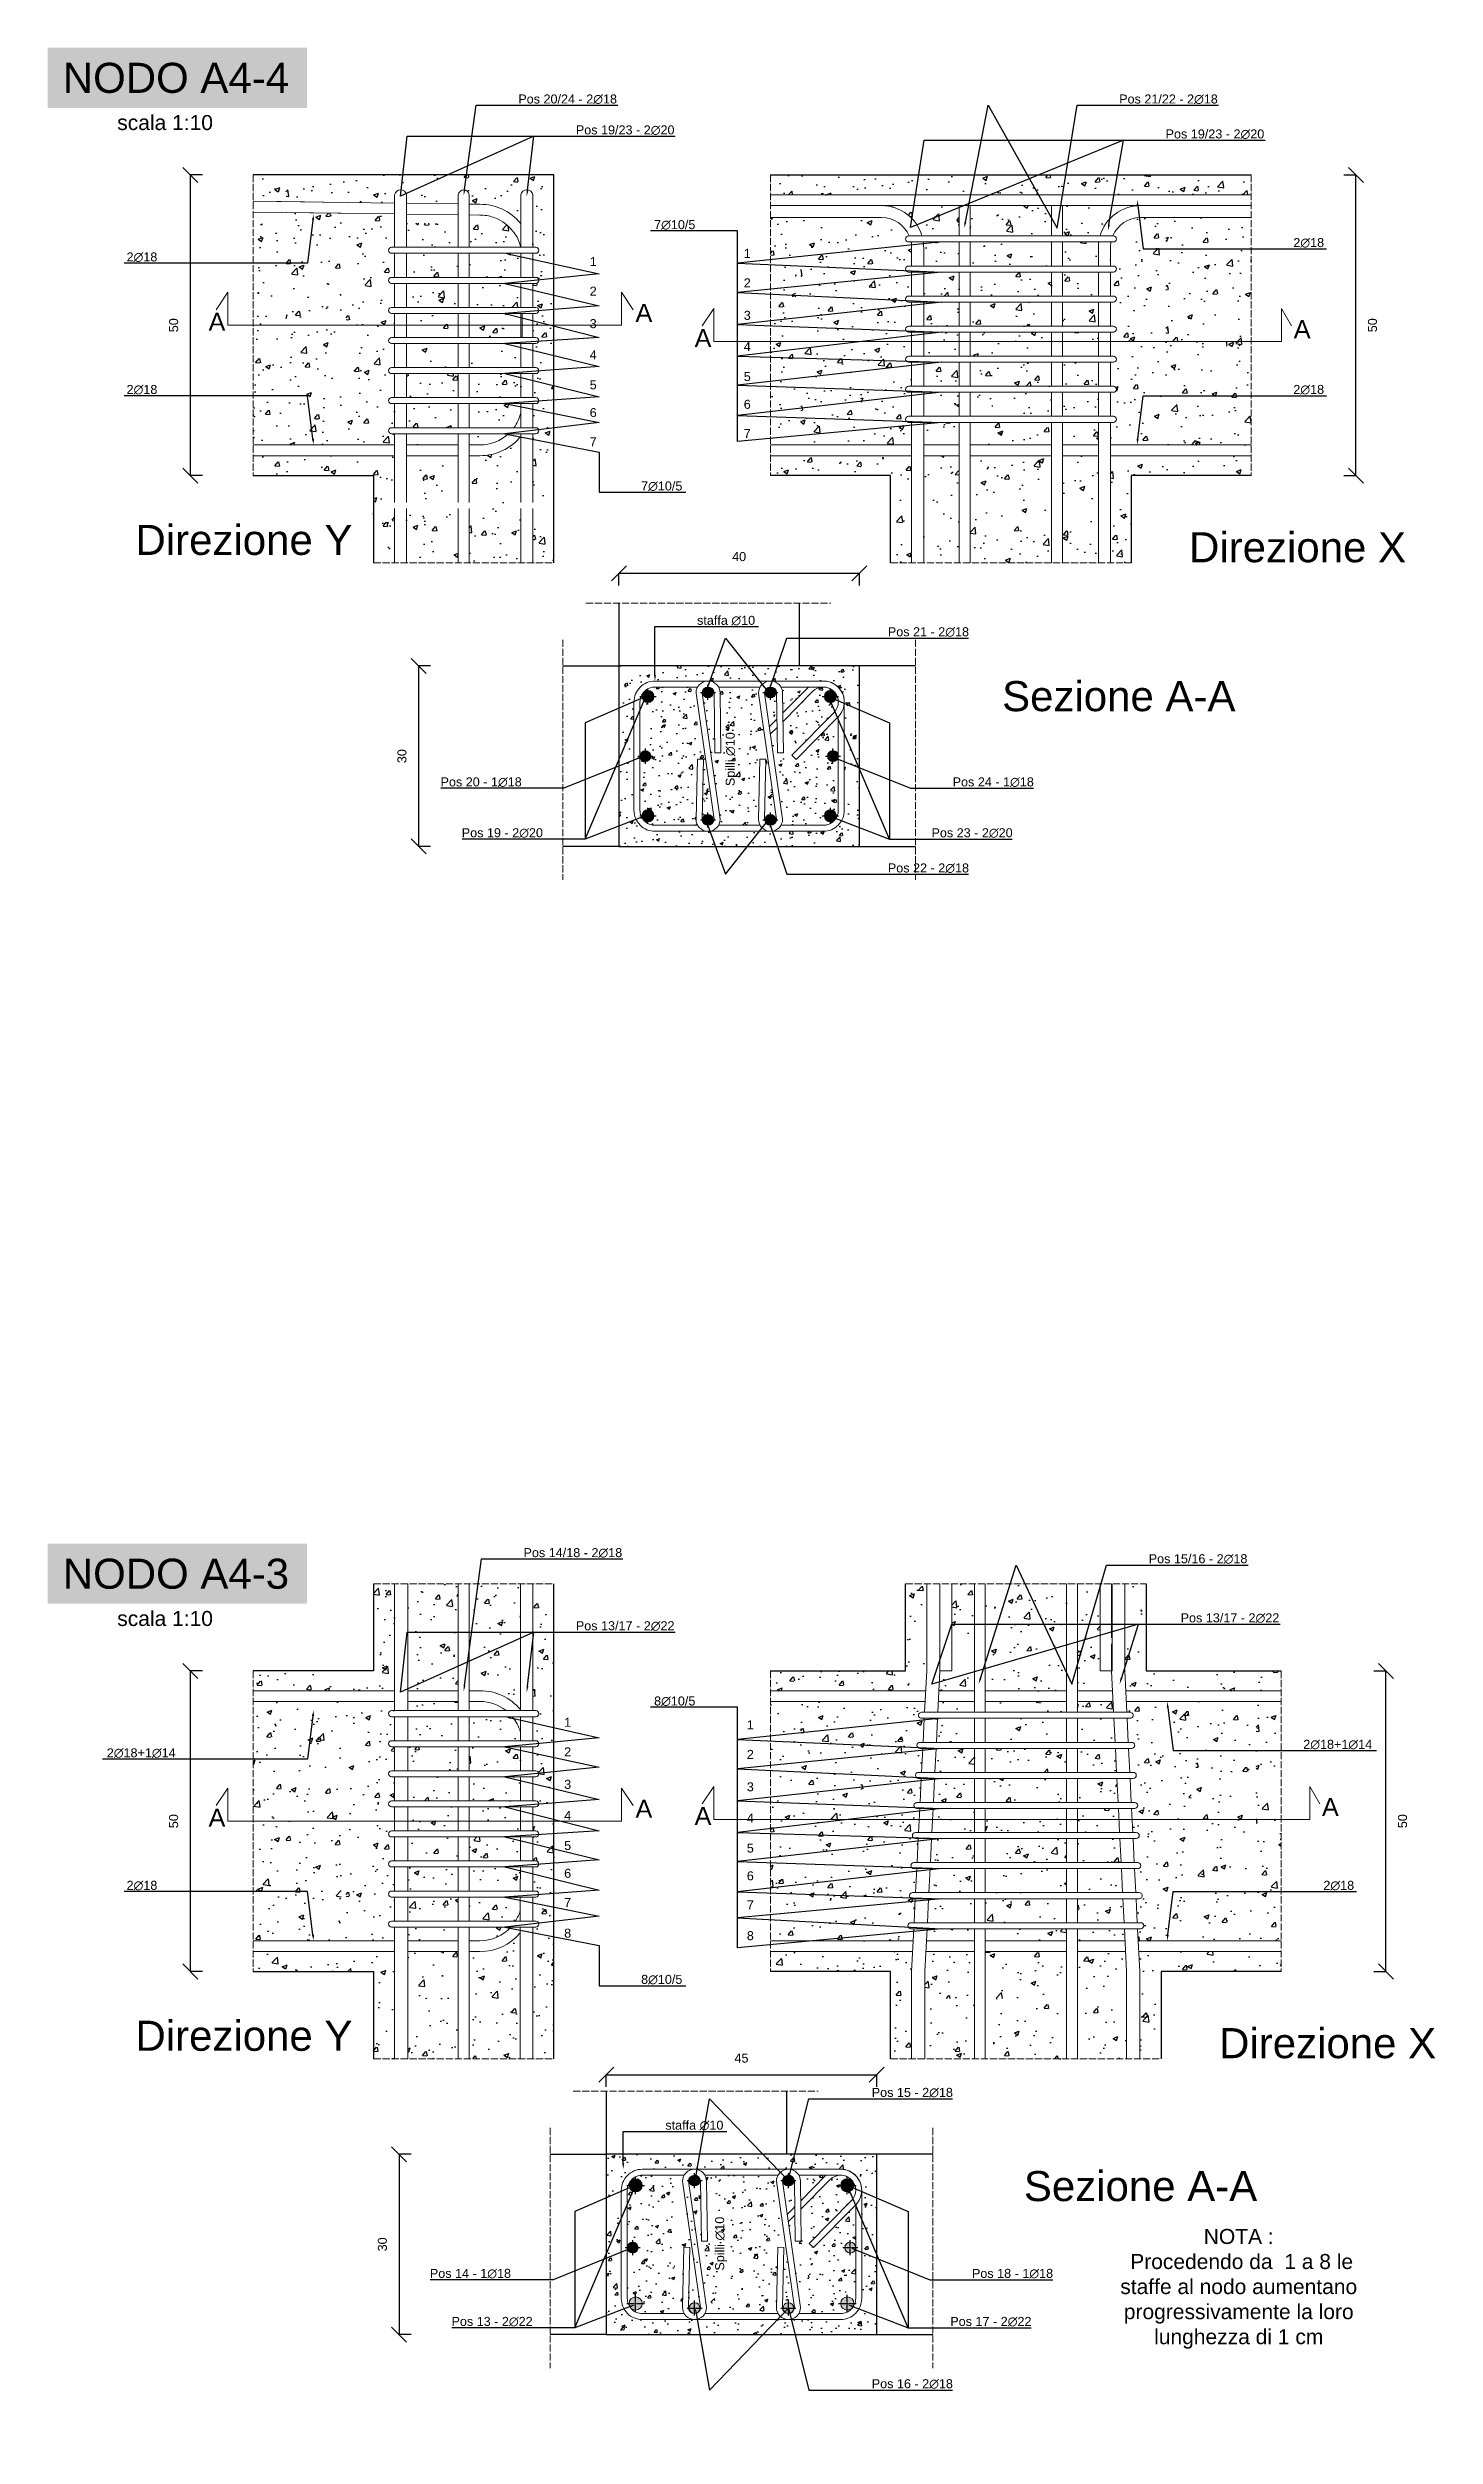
# Model space of a CAD drawing. Header units: millimetres. Extents: x -455371 to 117772, y -78417 to 116564.
# Drawn here: x -333745 to -331436, y 112592 to 116564 of the extents above; entities that cross this region are included whole.
import ezdxf
from ezdxf import colors
from ezdxf.entities.mleader import LeaderData, LeaderLine
from ezdxf.math import Vec2, Vec3

# ---------------------------------------------------------------- set-up
doc = ezdxf.new("R2010")
doc.units = ezdxf.units.MM
doc.linetypes.add('ACAD_ISO02W100', pattern=[15, 12, -3])
doc.linetypes.add('CENTER2', pattern=[28.575, 19.05, -3.175, 3.175, -3.175])
doc.layers.get('0').update_dxf_attribs({"color": 255})
for name, color, linetype, lineweight in [('armature', 5, 'Continuous', 18), ('Cls', 7, 'Continuous', 25), ('quote', 5, 'Continuous', 15), ('RETINO ARMATURE', 253, 'Continuous', 15), ('Scritte', 7, 'Continuous', 15), ('staffe', 10, 'Continuous', 15), ('tratteggio 1 a 50', 230, 'ACAD_ISO02W100', 15)]:
    doc.layers.add(name, color=color, linetype=linetype, lineweight=lineweight)
doc.layers.add('RETINI', color=253, linetype='Continuous')
doc.styles.get("Standard").update_dxf_attribs({"font": 'arial.ttf'})
doc.dimstyles.new('scala 1 a 10', dxfattribs={"dimtxt": 15, "dimasz": 25, "dimexe": 0.183, "dimexo": 0.1, "dimgap": 20, "dimtad": 2, "dimdec": 0, "dimlfac": 0.1, "dimzin": 0, "dimdsep": 46, "dimtxsty": 'Standard', "dimblk": 'OBLIQUE', "dimcen": -25, "dimadec": 0, "dimazin": 0, "dimtfac": 1, "dimtdec": 0, "dimtofl": 0, "dimtmove": 0, "dimatfit": 3, "dimfxl": 20, "dimfxlon": 1, "dimtolj": 1, "dimtzin": 0, "dimarcsym": 0})
pattern_1 = [(50, (8515.25, 50934.523), (54.6554007, -4.7817257), [5.715, -62.865]), (355, (8515.25, 50934.523), (-10.573026, 57.317054), [4.572, -50.292175]), (100.451445, (8519.805, 50934.125), (44.082374, 52.5353256), [4.857003, -53.427073]), (46.1842, (8515.25, 50949.76), (81.323712, -12.612698), [8.5725, -94.2975]), (96.635558, (8522.03, 50948.71), (71.22124, 74.227837), [7.285507, -80.140682]), (351.18415, (8515.25, 50949.76), (71.22124, 74.227837), [6.85799, -75.43792]), (21, (8522.87, 50945.953), (45.4843174, -30.6795595), [5.715, -62.865]), (326, (8522.87, 50945.953), (18.5406085, 55.25639), [4.572, -50.292]), (71.451445, (8526.66, 50943.396), (64.024926, 24.576831), [4.857003, -53.426981]), (37.5, (8515.25, 50934.523), (0.926581, 25.3665117), [0, -49.6824, 0, -51.054, 0, -50.4825]), (7.5, (8515.25, 50934.523), (20.0458988, 30.0541724), [0, -29.1084, 0, -48.5394, 0, -19.2405]), (327.5, (8498.258, 50934.523), (40.6771786, -1.7186232), [0, -19.05, 0, -59.436, 0, -78.867]), (317.5, (8490.638, 50934.523), (44.4387544, 7.6279473), [0, -24.765, 0, -39.4716, 0, -56.007])]
pattern_2 = [(50, (8463.497, 50160.367), (52.833554, -4.622335), [5.5245, -60.7695]), (355, (8463.5, 50160.37), (-10.220592, 55.406485), [4.4196, -48.615769]), (100.451445, (8467.9, 50159.98), (42.612962, 50.784148), [4.6951026, -51.646171]), (46.1842, (8463.5, 50175.1), (78.612922, -12.192275), [8.28675, -91.15425]), (96.635558, (8470.05, 50174.08), (68.847199, 71.753576), [7.042657, -77.469326]), (351.18415, (8463.5, 50175.1), (68.847199, 71.753576), [6.62939, -72.923322]), (21, (8470.863, 50171.416), (43.9681735, -29.6569075), [5.5245, -60.7695]), (326, (8470.863, 50171.416), (17.922588, 53.41451), [4.4196, -48.6156]), (71.451445, (8474.527, 50168.945), (61.8907616, 23.757603), [4.6951026, -51.646082]), (37.5, (8463.497, 50160.367), (0.8956949, 24.5209613), [0, -48.02632, 0, -49.3522, 0, -48.79975]), (7.5, (8463.497, 50160.367), (19.3777021, 29.0523667), [0, -28.13812, 0, -46.92142, 0, -18.59915]), (327.5, (8447.071, 50160.367), (39.3212726, -1.6613358), [0, -18.415, 0, -57.4548, 0, -76.2381]), (317.5, (8439.705, 50160.367), (42.9574626, 7.3736824), [0, -23.9395, 0, -38.15588, 0, -54.1401])]

msp = doc.modelspace()

# ---------------------------------------------------------------- texts
at = {"layer": 'quote', "char_height": 15, "attachment_point": 1, "rotation": 90}
for insert in [(-332616.7, 115336.1), (-332634.2, 112867.1)]:
    msp.add_mtext_dynamic_manual_height_columns('Spilli ∅10', width=172.003, gutter_width=12.5, heights=[34.7], dxfattribs=dict(at, insert=insert))
at = {"layer": 'Scritte', "char_height": 50, "attachment_point": 1, "bg_fill": 1, "box_fill_scale": 1.5, "bg_fill_color": 253, "bg_fill_transparency": 0}
for s, insert in [('NODO A4-4', (-333719.5, 116539.1)), ('NODO A4-3', (-333719.5, 114051.2))]:
    msp.add_mtext_dynamic_manual_height_columns(s, width=381.215, gutter_width=12.5, heights=[0], dxfattribs=dict(at, insert=insert))
at = {"layer": 'Scritte', "attachment_point": 1}
for s, width, heights, insert, char_height in [('scala 1:10', 172.003, [34.7], (-333628.9, 116452.2), 25), ('1', 62.827, [0], (-332842.9, 116215.9), 15), ('1', 62.827, [0], (-332586.6, 116229.7), 15), ('2', 62.827, [0], (-332842.9, 116166.8), 15), ('2', 62.827, [0], (-332586.6, 116180.6), 15), ('\\pxt16;A', 52.404, [0], (-333477, 116123.4), 30), ('\\pxt16;A', 52.404, [0], (-332766.7, 116138.2), 30), ('3', 62.827, [0], (-332586.6, 116126.6), 15), ('3', 62.827, [0], (-332842.9, 116112.8), 15), ('\\pxt16;A', 52.404, [0], (-332668.4, 116096.3), 30), ('\\pxt16;A', 52.404, [0], (-331671.6, 116111.1), 30), ('4', 62.827, [0], (-332842.9, 116060.9), 15), ('4', 62.827, [0], (-332586.6, 116074.7), 15), ('5', 62.827, [0], (-332842.9, 116011), 15), ('5', 62.827, [0], (-332586.6, 116024.8), 15), ('6', 62.827, [0], (-332842.9, 115964.8), 15), ('6', 62.827, [0], (-332586.6, 115978.6), 15), ('7', 62.827, [0], (-332842.9, 115916.3), 15), ('7', 62.827, [0], (-332586.6, 115930.2), 15), ('Direzione Y', 381.257, [89.6], (-333598.6, 115770.6), 50), ('Direzione X', 397.963, [0], (-331845.8, 115758.4), 50), ('Sezione A-A', 923.094, [0], (-332156.8, 115510.7), 50), ('scala 1:10', 172.003, [34.7], (-333628.9, 113964.2), 25), ('1', 62.827, [0], (-332885.4, 113786.5), 15), ('1', 62.827, [0], (-332581.5, 113782.3), 15), ('2', 62.827, [0], (-332885.4, 113737.4), 15), ('2', 62.827, [0], (-332581.5, 113733.2), 15), ('3', 62.827, [0], (-332885.4, 113683.4), 15), ('3', 62.827, [0], (-332581.5, 113679.2), 15), ('\\pxt16;A', 52.404, [0], (-331624.7, 113653.2), 30), ('\\pxt16;A', 52.404, [0], (-333477, 113635.5), 30), ('4', 62.827, [0], (-332885.4, 113631.5), 15), ('\\pxt16;A', 52.404, [0], (-332766.7, 113650.3), 30), ('\\pxt16;A', 52.404, [0], (-332668.4, 113638.4), 30), ('4', 62.827, [0], (-332581.5, 113627.3), 15), ('5', 62.827, [0], (-332885.4, 113581.6), 15), ('5', 62.827, [0], (-332581.5, 113577.4), 15), ('6', 62.827, [0], (-332885.4, 113535.4), 15), ('6', 62.827, [0], (-332581.5, 113531.2), 15), ('7', 62.827, [0], (-332885.4, 113487), 15), ('7', 62.827, [0], (-332581.5, 113482.7), 15), ('8', 62.827, [0], (-332885.4, 113435.9), 15), ('8', 62.827, [0], (-332581.5, 113431.7), 15), ('Direzione Y', 381.257, [89.6], (-333598.6, 113282.7), 50), ('Direzione X', 397.963, [0], (-331795.8, 113270.4), 50), ('Sezione A-A', 923.094, [0], (-332120.6, 113032.7), 50), ('\\pxqc;NOTA :\\P Procedendo da  1 a 8 le staffe al nodo aumentano progressivamente la loro lunghezza di 1 cm', 449.715, [0], (-331988, 112936.4), 25)]:
    msp.add_mtext_dynamic_manual_height_columns(s, width=width, gutter_width=12.5, heights=heights, dxfattribs=dict(at, insert=insert, char_height=char_height))

# ---------------------------------------------------------------- blocks, each defined once
blk = doc.blocks.new('*U1369')
at = {"layer": 'staffe'}
blk.add_lwpolyline([(-120, 5), (120, 5, -1), (120, -5), (-120, -5, -1)], format="xyb", close=True, dxfattribs=at)
blk = doc.blocks.new('*U1370')
at = {"layer": 'armature', "color": 0, "linetype": 'ByBlock', "lineweight": -2, "transparency": 16777216}
for p in [(0, 350), (0, 300), (0, 250), (0, 200), (0, 150), (0, 100), (0, 50), (0, 0)]:
    blk.add_blockref('*U1369', p, dxfattribs=at)
blk = doc.blocks.new('*U2385')
at = {"layer": 'Cls', "color": 0, "linetype": 'CENTER2', "transparency": 16777216}
for p, q in [((-14.5, 0), (-2.2, 0)), ((0, 2.2), (0, 14.5)), ((2.2, 0), (14.5, 0)), ((0, -14.5), (0, -2.2))]:
    blk.add_line(p, q, dxfattribs=at)
at = {"layer": 'Cls', "color": 0, "linetype": 'Continuous', "transparency": 16777216}
for p, q in [((-1.1, 0), (1.1, 0)), ((0, -1.1), (0, 1.1))]:
    blk.add_line(p, q, dxfattribs=at)
blk = doc.blocks.new('*U2386')
at = {"layer": 'Cls', "color": 0, "linetype": 'CENTER2', "transparency": 16777216}
for p, q in [((-12.5, 0), (-1.8, 0)), ((0, 1.8), (0, 12.5)), ((1.8, 0), (12.5, 0)), ((0, -12.5), (0, -1.8))]:
    blk.add_line(p, q, dxfattribs=at)
at = {"layer": 'Cls', "color": 0, "linetype": 'Continuous', "transparency": 16777216}
for p, q in [((-0.9, 0), (0.9, 0)), ((0, -0.9), (0, 0.9))]:
    blk.add_line(p, q, dxfattribs=at)
blk = doc.blocks.new('*U2387')
at = {"layer": 'Cls', "color": 0, "linetype": 'CENTER2', "transparency": 16777216}
for p, q in [((-12.5, 0), (-1.8, 0)), ((0, 1.8), (0, 12.5)), ((1.8, 0), (12.5, 0)), ((0, -12.5), (0, -1.8))]:
    blk.add_line(p, q, dxfattribs=at)
at = {"layer": 'Cls', "color": 0, "linetype": 'Continuous', "transparency": 16777216}
for p, q in [((-0.9, 0), (0.9, 0)), ((0, -0.9), (0, 0.9))]:
    blk.add_line(p, q, dxfattribs=at)
blk = doc.blocks.new('*U2388')
at = {"layer": 'Cls', "color": 0, "linetype": 'CENTER2', "transparency": 16777216}
for p, q in [((-12.5, 0), (-1.8, 0)), ((0, 1.8), (0, 12.5)), ((1.8, 0), (12.5, 0)), ((0, -12.5), (0, -1.8))]:
    blk.add_line(p, q, dxfattribs=at)
at = {"layer": 'Cls', "color": 0, "linetype": 'Continuous', "transparency": 16777216}
for p, q in [((-0.9, 0), (0.9, 0)), ((0, -0.9), (0, 0.9))]:
    blk.add_line(p, q, dxfattribs=at)
blk = doc.blocks.new('*U2389')
at = {"layer": 'Cls', "color": 0, "linetype": 'CENTER2', "transparency": 16777216}
for p, q in [((-14.5, 0), (-2.2, 0)), ((0, 2.2), (0, 14.5)), ((2.2, 0), (14.5, 0)), ((0, -14.5), (0, -2.2))]:
    blk.add_line(p, q, dxfattribs=at)
at = {"layer": 'Cls', "color": 0, "linetype": 'Continuous', "transparency": 16777216}
for p, q in [((-1.1, 0), (1.1, 0)), ((0, -1.1), (0, 1.1))]:
    blk.add_line(p, q, dxfattribs=at)
blk = doc.blocks.new('*U2390')
at = {"layer": 'Cls', "color": 0, "linetype": 'CENTER2', "transparency": 16777216}
for p, q in [((-12.5, 0), (-1.8, 0)), ((0, 1.8), (0, 12.5)), ((1.8, 0), (12.5, 0)), ((0, -12.5), (0, -1.8))]:
    blk.add_line(p, q, dxfattribs=at)
at = {"layer": 'Cls', "color": 0, "linetype": 'Continuous', "transparency": 16777216}
for p, q in [((-0.9, 0), (0.9, 0)), ((0, -0.9), (0, 0.9))]:
    blk.add_line(p, q, dxfattribs=at)
blk = doc.blocks.new('*U2376')
at = {"layer": 'Cls', "color": 0, "linetype": 'CENTER2', "transparency": 16777216}
for p, q in [((-14.5, 0), (-2.2, 0)), ((0, 2.2), (0, 14.5)), ((2.2, 0), (14.5, 0)), ((0, -14.5), (0, -2.2))]:
    blk.add_line(p, q, dxfattribs=at)
at = {"layer": 'Cls', "color": 0, "linetype": 'Continuous', "transparency": 16777216}
for p, q in [((-1.1, 0), (1.1, 0)), ((0, -1.1), (0, 1.1))]:
    blk.add_line(p, q, dxfattribs=at)
blk = doc.blocks.new('*U2377')
at = {"layer": 'Cls', "color": 0, "linetype": 'CENTER2', "transparency": 16777216}
for p, q in [((-12.5, 0), (-1.8, 0)), ((0, 1.8), (0, 12.5)), ((1.8, 0), (12.5, 0)), ((0, -12.5), (0, -1.8))]:
    blk.add_line(p, q, dxfattribs=at)
at = {"layer": 'Cls', "color": 0, "linetype": 'Continuous', "transparency": 16777216}
for p, q in [((-0.9, 0), (0.9, 0)), ((0, -0.9), (0, 0.9))]:
    blk.add_line(p, q, dxfattribs=at)
blk = doc.blocks.new('*U2383')
at = {"layer": 'Cls', "color": 0, "linetype": 'CENTER2', "transparency": 16777216}
for p, q in [((-12.5, 0), (-1.8, 0)), ((0, 1.8), (0, 12.5)), ((1.8, 0), (12.5, 0)), ((0, -12.5), (0, -1.8))]:
    blk.add_line(p, q, dxfattribs=at)
at = {"layer": 'Cls', "color": 0, "linetype": 'Continuous', "transparency": 16777216}
for p, q in [((-0.9, 0), (0.9, 0)), ((0, -0.9), (0, 0.9))]:
    blk.add_line(p, q, dxfattribs=at)
blk = doc.blocks.new('*U2384')
at = {"layer": 'Cls', "color": 0, "linetype": 'CENTER2', "transparency": 16777216}
for p, q in [((-14.5, 0), (-2.2, 0)), ((0, 2.2), (0, 14.5)), ((2.2, 0), (14.5, 0)), ((0, -14.5), (0, -2.2))]:
    blk.add_line(p, q, dxfattribs=at)
at = {"layer": 'Cls', "color": 0, "linetype": 'Continuous', "transparency": 16777216}
for p, q in [((-1.1, 0), (1.1, 0)), ((0, -1.1), (0, 1.1))]:
    blk.add_line(p, q, dxfattribs=at)
blk = doc.blocks.new('_Oblique')
at = {"color": 0, "linetype": 'ByBlock', "lineweight": -2}
blk.add_line((-0.5, -0.5), (0.5, 0.5), dxfattribs=at)
blk = doc.blocks.new('*D2414')
at = {"layer": 'Defpoints', "color": 0, "transparency": 16777216}
for p in [(-332815.4, 113060.7), (-333160, 112760.7), (-332815.4, 112760.7)]:
    blk.add_point(p, dxfattribs=at)
at = {"layer": 'quote', "color": 0, "lineweight": -2, "transparency": 16777216}
for p, q in [((-333140, 113060.7), (-333160.2, 113060.7)), ((-333160, 113060.7), (-333160, 112760.7)), ((-333140, 112760.7), (-333160.2, 112760.7))]:
    blk.add_line(p, q, dxfattribs=at)
at = {"layer": 'quote', "color": 0, "lineweight": -2, "transparency": 16777216, "xscale": 25, "yscale": 25, "zscale": 25}
for p, rotation in [((-333160, 113060.7), 90), ((-333160, 112760.7), 270)]:
    blk.add_blockref('_Oblique', p, dxfattribs=dict(at, rotation=rotation))
at = {"layer": 'quote', "color": 0, "transparency": 16777216, "insert": (-333187.7, 112910.7), "char_height": 15, "attachment_point": 5, "rotation": 90}
blk.add_mtext('\\A1;30', dxfattribs=at)
blk = doc.blocks.new('*D2415')
at = {"layer": 'Defpoints', "color": 0, "transparency": 16777216}
for p in [(-332365.4, 113192.8), (-332815.4, 113060.7), (-332365.4, 113060.7)]:
    blk.add_point(p, dxfattribs=at)
at = {"layer": 'quote', "color": 0, "lineweight": -2, "transparency": 16777216}
for p, q in [((-332815.4, 113172.8), (-332815.4, 113193)), ((-332815.4, 113192.8), (-332365.4, 113192.8)), ((-332365.4, 113172.8), (-332365.4, 113193))]:
    blk.add_line(p, q, dxfattribs=at)
at = {"layer": 'quote', "color": 0, "lineweight": -2, "transparency": 16777216, "xscale": 25, "yscale": 25, "zscale": 25, "rotation": 180}
blk.add_blockref('_Oblique', (-332815.4, 113192.8), dxfattribs=at)
at = {"layer": 'quote', "color": 0, "lineweight": -2, "transparency": 16777216, "xscale": 25, "yscale": 25, "zscale": 25}
blk.add_blockref('_Oblique', (-332365.4, 113192.8), dxfattribs=at)
at = {"layer": 'quote', "color": 0, "transparency": 16777216, "insert": (-332590.4, 113220.5), "char_height": 15, "attachment_point": 5}
blk.add_mtext('\\A1;45', dxfattribs=at)
blk = doc.blocks.new('*D2417')
at = {"layer": 'Defpoints', "color": 0, "transparency": 16777216}
for p in [(-333507.3, 113864.6), (-332902.5, 113864.6), (-332902.5, 113364.6)]:
    blk.add_point(p, dxfattribs=at)
at = {"layer": 'quote', "color": 0, "lineweight": -2, "transparency": 16777216}
for p, q in [((-333487.3, 113864.6), (-333507.5, 113864.6)), ((-333507.3, 113364.6), (-333507.3, 113864.6)), ((-333487.3, 113364.6), (-333507.5, 113364.6))]:
    blk.add_line(p, q, dxfattribs=at)
at = {"layer": 'quote', "color": 0, "lineweight": -2, "transparency": 16777216, "xscale": 25, "yscale": 25, "zscale": 25}
for p, rotation in [((-333507.3, 113864.6), 90), ((-333507.3, 113364.6), 270)]:
    blk.add_blockref('_Oblique', p, dxfattribs=dict(at, rotation=rotation))
at = {"layer": 'quote', "color": 0, "transparency": 16777216, "insert": (-333535, 113614.6), "char_height": 15, "attachment_point": 5, "rotation": 90}
blk.add_mtext('\\A1;50', dxfattribs=at)
blk = doc.blocks.new('*D2421')
at = {"layer": 'Defpoints', "color": 0, "transparency": 16777216}
for p in [(-332317.3, 113864.6), (-331518.3, 113864.6), (-332342.3, 113364.6)]:
    blk.add_point(p, dxfattribs=at)
at = {"layer": 'quote', "color": 0, "lineweight": -2, "transparency": 16777216}
for p, q in [((-331538.3, 113864.6), (-331518.1, 113864.6)), ((-331518.3, 113364.6), (-331518.3, 113864.6)), ((-331538.3, 113364.6), (-331518.1, 113364.6))]:
    blk.add_line(p, q, dxfattribs=at)
at = {"layer": 'quote', "color": 0, "lineweight": -2, "transparency": 16777216, "xscale": 25, "yscale": 25, "zscale": 25}
for p, rotation in [((-331518.3, 113864.6), 90), ((-331518.3, 113364.6), 270)]:
    blk.add_blockref('_Oblique', p, dxfattribs=dict(at, rotation=rotation))
at = {"layer": 'quote', "color": 0, "transparency": 16777216, "insert": (-331490.6, 113614.6), "char_height": 15, "attachment_point": 5, "rotation": 90}
blk.add_mtext('\\A1;50', dxfattribs=at)
blk = doc.blocks.new('*U1364')
at = {"layer": 'staffe'}
for points in [[(-170.3, 5, 1), (-170.3, -5), (170.3, -5)], [(-170.3, 5), (170.3, 5, -1), (170.3, -5)]]:
    blk.add_lwpolyline(points, format="xyb", dxfattribs=at)
blk = doc.blocks.new('*U1363')
at = {"layer": 'armature', "color": 0, "linetype": 'ByBlock', "lineweight": -2, "transparency": 16777216}
for p in [(0, 0), (0, -50), (0, -100), (0, -150), (0, -200), (0, -250), (0, -300)]:
    blk.add_blockref('*U1364', p, dxfattribs=at)
blk = doc.blocks.new('*U1365')
at = {"layer": 'staffe'}
blk.add_lwpolyline([(-120, 5), (120, 5, -1), (120, -5), (-120, -5, -1)], format="xyb", close=True, dxfattribs=at)
blk = doc.blocks.new('*U1366')
at = {"layer": 'armature', "color": 0, "linetype": 'ByBlock', "lineweight": -2, "transparency": 16777216}
for p in [(0, 300), (0, 250), (0, 200), (0, 150), (0, 100), (0, 50), (0, 0)]:
    blk.add_blockref('*U1365', p, dxfattribs=at)
blk = doc.blocks.new('*U2366')
at = {"layer": 'Cls', "color": 0, "linetype": 'CENTER2', "transparency": 16777216}
for p, q in [((-13.5, 0), (-2, 0)), ((0, 2), (0, 13.5)), ((2, 0), (13.5, 0)), ((0, -13.5), (0, -2))]:
    blk.add_line(p, q, dxfattribs=at)
at = {"layer": 'Cls', "color": 0, "linetype": 'Continuous', "transparency": 16777216}
for p, q in [((-1, 0), (1, 0)), ((0, -1), (0, 1))]:
    blk.add_line(p, q, dxfattribs=at)
blk = doc.blocks.new('*U2367')
at = {"layer": 'Cls', "color": 0, "linetype": 'CENTER2', "transparency": 16777216}
for p, q in [((-12.5, 0), (-1.8, 0)), ((0, 1.8), (0, 12.5)), ((1.8, 0), (12.5, 0)), ((0, -12.5), (0, -1.8))]:
    blk.add_line(p, q, dxfattribs=at)
at = {"layer": 'Cls', "color": 0, "linetype": 'Continuous', "transparency": 16777216}
for p, q in [((-0.9, 0), (0.9, 0)), ((0, -0.9), (0, 0.9))]:
    blk.add_line(p, q, dxfattribs=at)
blk = doc.blocks.new('*U2368')
at = {"layer": 'Cls', "color": 0, "linetype": 'CENTER2', "transparency": 16777216}
for p, q in [((-13.5, 0), (-2, 0)), ((0, 2), (0, 13.5)), ((2, 0), (13.5, 0)), ((0, -13.5), (0, -2))]:
    blk.add_line(p, q, dxfattribs=at)
at = {"layer": 'Cls', "color": 0, "linetype": 'Continuous', "transparency": 16777216}
for p, q in [((-1, 0), (1, 0)), ((0, -1), (0, 1))]:
    blk.add_line(p, q, dxfattribs=at)
blk = doc.blocks.new('*U2369')
at = {"layer": 'Cls', "color": 0, "linetype": 'CENTER2', "transparency": 16777216}
for p, q in [((-12.5, 0), (-1.8, 0)), ((0, 1.8), (0, 12.5)), ((1.8, 0), (12.5, 0)), ((0, -12.5), (0, -1.8))]:
    blk.add_line(p, q, dxfattribs=at)
at = {"layer": 'Cls', "color": 0, "linetype": 'Continuous', "transparency": 16777216}
for p, q in [((-0.9, 0), (0.9, 0)), ((0, -0.9), (0, 0.9))]:
    blk.add_line(p, q, dxfattribs=at)
blk = doc.blocks.new('*U2370')
at = {"layer": 'Cls', "color": 0, "linetype": 'CENTER2', "transparency": 16777216}
for p, q in [((-12.5, 0), (-1.8, 0)), ((0, 1.8), (0, 12.5)), ((1.8, 0), (12.5, 0)), ((0, -12.5), (0, -1.8))]:
    blk.add_line(p, q, dxfattribs=at)
at = {"layer": 'Cls', "color": 0, "linetype": 'Continuous', "transparency": 16777216}
for p, q in [((-0.9, 0), (0.9, 0)), ((0, -0.9), (0, 0.9))]:
    blk.add_line(p, q, dxfattribs=at)
blk = doc.blocks.new('*U2371')
at = {"layer": 'Cls', "color": 0, "linetype": 'CENTER2', "transparency": 16777216}
for p, q in [((-13.5, 0), (-2, 0)), ((0, 2), (0, 13.5)), ((2, 0), (13.5, 0)), ((0, -13.5), (0, -2))]:
    blk.add_line(p, q, dxfattribs=at)
at = {"layer": 'Cls', "color": 0, "linetype": 'Continuous', "transparency": 16777216}
for p, q in [((-1, 0), (1, 0)), ((0, -1), (0, 1))]:
    blk.add_line(p, q, dxfattribs=at)
blk = doc.blocks.new('*U2372')
at = {"layer": 'Cls', "color": 0, "linetype": 'CENTER2', "transparency": 16777216}
for p, q in [((-12.5, 0), (-1.8, 0)), ((0, 1.8), (0, 12.5)), ((1.8, 0), (12.5, 0)), ((0, -12.5), (0, -1.8))]:
    blk.add_line(p, q, dxfattribs=at)
at = {"layer": 'Cls', "color": 0, "linetype": 'Continuous', "transparency": 16777216}
for p, q in [((-0.9, 0), (0.9, 0)), ((0, -0.9), (0, 0.9))]:
    blk.add_line(p, q, dxfattribs=at)
blk = doc.blocks.new('*U2373')
at = {"layer": 'Cls', "color": 0, "linetype": 'CENTER2', "transparency": 16777216}
for p, q in [((-13.5, 0), (-2, 0)), ((0, 2), (0, 13.5)), ((2, 0), (13.5, 0)), ((0, -13.5), (0, -2))]:
    blk.add_line(p, q, dxfattribs=at)
at = {"layer": 'Cls', "color": 0, "linetype": 'Continuous', "transparency": 16777216}
for p, q in [((-1, 0), (1, 0)), ((0, -1), (0, 1))]:
    blk.add_line(p, q, dxfattribs=at)
blk = doc.blocks.new('*U2374')
at = {"layer": 'Cls', "color": 0, "linetype": 'CENTER2', "transparency": 16777216}
for p, q in [((-12.5, 0), (-1.8, 0)), ((0, 1.8), (0, 12.5)), ((1.8, 0), (12.5, 0)), ((0, -12.5), (0, -1.8))]:
    blk.add_line(p, q, dxfattribs=at)
at = {"layer": 'Cls', "color": 0, "linetype": 'Continuous', "transparency": 16777216}
for p, q in [((-0.9, 0), (0.9, 0)), ((0, -0.9), (0, 0.9))]:
    blk.add_line(p, q, dxfattribs=at)
blk = doc.blocks.new('*U2375')
at = {"layer": 'Cls', "color": 0, "linetype": 'CENTER2', "transparency": 16777216}
for p, q in [((-12.5, 0), (-1.8, 0)), ((0, 1.8), (0, 12.5)), ((1.8, 0), (12.5, 0)), ((0, -12.5), (0, -1.8))]:
    blk.add_line(p, q, dxfattribs=at)
at = {"layer": 'Cls', "color": 0, "linetype": 'Continuous', "transparency": 16777216}
for p, q in [((-0.9, 0), (0.9, 0)), ((0, -0.9), (0, 0.9))]:
    blk.add_line(p, q, dxfattribs=at)
blk = doc.blocks.new('*D2410')
at = {"layer": 'Defpoints', "color": 0, "transparency": 16777216}
for p in [(-332394.3, 115690), (-332794.3, 115235.9), (-332394.3, 115235.9)]:
    blk.add_point(p, dxfattribs=at)
at = {"layer": 'quote', "color": 0, "lineweight": -2, "transparency": 16777216}
for p, q in [((-332794.3, 115670), (-332794.3, 115690.2)), ((-332794.3, 115690), (-332394.3, 115690)), ((-332394.3, 115670), (-332394.3, 115690.2))]:
    blk.add_line(p, q, dxfattribs=at)
at = {"layer": 'quote', "color": 0, "lineweight": -2, "transparency": 16777216, "xscale": 25, "yscale": 25, "zscale": 25, "rotation": 180}
blk.add_blockref('_Oblique', (-332794.3, 115690), dxfattribs=at)
at = {"layer": 'quote', "color": 0, "lineweight": -2, "transparency": 16777216, "xscale": 25, "yscale": 25, "zscale": 25}
blk.add_blockref('_Oblique', (-332394.3, 115690), dxfattribs=at)
at = {"layer": 'quote', "color": 0, "transparency": 16777216, "insert": (-332594.3, 115717.7), "char_height": 15, "attachment_point": 5}
blk.add_mtext('\\A1;40', dxfattribs=at)
blk = doc.blocks.new('*D2411')
at = {"layer": 'Defpoints', "color": 0, "transparency": 16777216}
for p in [(-332794.3, 115535.9), (-333127.6, 115235.9), (-332794.3, 115235.9)]:
    blk.add_point(p, dxfattribs=at)
at = {"layer": 'quote', "color": 0, "lineweight": -2, "transparency": 16777216}
for p, q in [((-333107.6, 115535.9), (-333127.7, 115535.9)), ((-333127.6, 115535.9), (-333127.6, 115235.9)), ((-333107.6, 115235.9), (-333127.7, 115235.9))]:
    blk.add_line(p, q, dxfattribs=at)
at = {"layer": 'quote', "color": 0, "lineweight": -2, "transparency": 16777216, "xscale": 25, "yscale": 25, "zscale": 25}
for p, rotation in [((-333127.6, 115535.9), 90), ((-333127.6, 115235.9), 270)]:
    blk.add_blockref('_Oblique', p, dxfattribs=dict(at, rotation=rotation))
at = {"layer": 'quote', "color": 0, "transparency": 16777216, "insert": (-333155.2, 115385.9), "char_height": 15, "attachment_point": 5, "rotation": 90}
blk.add_mtext('\\A1;30', dxfattribs=at)
blk = doc.blocks.new('*D2416')
at = {"layer": 'Defpoints', "color": 0, "transparency": 16777216}
for p in [(-333507.3, 116352.6), (-332902.5, 116352.6), (-332902.5, 115852.6)]:
    blk.add_point(p, dxfattribs=at)
at = {"layer": 'quote', "color": 0, "lineweight": -2, "transparency": 16777216}
for p, q in [((-333487.3, 116352.6), (-333507.5, 116352.6)), ((-333507.3, 115852.6), (-333507.3, 116352.6)), ((-333487.3, 115852.6), (-333507.5, 115852.6))]:
    blk.add_line(p, q, dxfattribs=at)
at = {"layer": 'quote', "color": 0, "lineweight": -2, "transparency": 16777216, "xscale": 25, "yscale": 25, "zscale": 25}
for p, rotation in [((-333507.3, 116352.6), 90), ((-333507.3, 115852.6), 270)]:
    blk.add_blockref('_Oblique', p, dxfattribs=dict(at, rotation=rotation))
at = {"layer": 'quote', "color": 0, "transparency": 16777216, "insert": (-333535, 116102.6), "char_height": 15, "attachment_point": 5, "rotation": 90}
blk.add_mtext('\\A1;50', dxfattribs=at)
blk = doc.blocks.new('*D2420')
at = {"layer": 'Defpoints', "color": 0, "transparency": 16777216}
for p in [(-332542.3, 116352.6), (-331568.3, 116352.6), (-332542.3, 115852.6)]:
    blk.add_point(p, dxfattribs=at)
at = {"layer": 'quote', "color": 0, "lineweight": -2, "transparency": 16777216}
for p, q in [((-331588.3, 116352.6), (-331568.1, 116352.6)), ((-331568.3, 115852.6), (-331568.3, 116352.6)), ((-331588.3, 115852.6), (-331568.1, 115852.6))]:
    blk.add_line(p, q, dxfattribs=at)
at = {"layer": 'quote', "color": 0, "lineweight": -2, "transparency": 16777216, "xscale": 25, "yscale": 25, "zscale": 25}
for p, rotation in [((-331568.3, 116352.6), 90), ((-331568.3, 115852.6), 270)]:
    blk.add_blockref('_Oblique', p, dxfattribs=dict(at, rotation=rotation))
at = {"layer": 'quote', "color": 0, "transparency": 16777216, "insert": (-331540.6, 116102.6), "char_height": 15, "attachment_point": 5, "rotation": 90}
blk.add_mtext('\\A1;50', dxfattribs=at)

# ---------------------------------------------------------------- dimensions: what is measured, and where the dimension line sits
at = {"layer": 'quote'}
for base, p1, p2, picture, middle in [((-333507.3, 116352.6), (-332902.5, 115852.6), (-332902.5, 116352.6), '*D2416', (-333535, 116102.6)), ((-331568.3, 116352.6), (-332542.3, 115852.6), (-332542.3, 116352.6), '*D2420', (-331540.6, 116102.6)), ((-333127.6, 115235.9), (-332794.3, 115535.9), (-332794.3, 115235.9), '*D2411', (-333155.2, 115385.9)), ((-333507.3, 113864.6), (-332902.5, 113364.6), (-332902.5, 113864.6), '*D2417', (-333535, 113614.6)), ((-331518.3, 113864.6), (-332342.3, 113364.6), (-332317.3, 113864.6), '*D2421', (-331490.6, 113614.6))]:
    dim = msp.add_linear_dim(base=base, p1=p1, p2=p2, angle=90, dimstyle='scala 1 a 10', dxfattribs=at)
    dim.commit()
    dim.dimension.update_dxf_attribs({"geometry": picture, "text_midpoint": middle})
dim = msp.add_linear_dim(base=(-332394.3, 115690), p1=(-332794.3, 115235.9), p2=(-332394.3, 115235.9), dimstyle='scala 1 a 10', dxfattribs=at)
dim.commit()
dim.dimension.update_dxf_attribs({"geometry": '*D2410', "text_midpoint": (-332594.3, 115717.7)})
for p2, distance, picture, middle in [((-332365.4, 113060.7), 132.1, '*D2415', (-332590.4, 113220.5)), ((-332815.4, 112760.7), -344.6, '*D2414', (-333187.7, 112910.7))]:
    dim = msp.add_aligned_dim(p1=(-332815.4, 113060.7), p2=p2, distance=distance, dimstyle='scala 1 a 10', dxfattribs=at)
    dim.commit()
    dim.dimension.update_dxf_attribs({"geometry": picture, "text_midpoint": middle})

# ---------------------------------------------------------------- hatches: boundary and pattern name
at = {"layer": 'RETINI'}
h = msp.add_hatch(dxfattribs=at)
h.set_pattern_fill('AR-CONC', color=256, scale=0.45)
h.paths.add_polyline_path([(-333356.1, 116290.3), (-333402.5, 116290.9), (-333402.5, 115903.6), (-333356.1, 115903.6)], flags=17)
h.paths.add_polyline_path([(-333256.1, 116288.9), (-333348.1, 116290.2), (-333348.1, 115903.6), (-333256.1, 115903.6)], flags=17)
h.paths.add_polyline_path([(-333167.5, 116172.2), (-333172.5, 116172.2, -1), (-333172.5, 116182.2), (-333167.5, 116182.2), (-333167.5, 116222.2), (-333172.5, 116222.2, -1), (-333172.5, 116232.2), (-333167.5, 116232.2), (-333167.5, 116272.2), (-333172.5, 116272.2, -1), (-333172.5, 116282.2), (-333167.5, 116282.2), (-333167.5, 116287.7), (-333248.1, 116288.8), (-333248.1, 115903.6), (-333167.5, 115903.6), (-333167.5, 115922.2), (-333172.5, 115922.2, -1), (-333172.5, 115932.2), (-333167.5, 115932.2), (-333167.5, 115972.2), (-333172.5, 115972.2, -1), (-333172.5, 115982.2), (-333167.5, 115982.2), (-333167.5, 116022.2), (-333172.5, 116022.2, -1), (-333172.5, 116032.2), (-333167.5, 116032.2), (-333167.5, 116072.2), (-333172.5, 116072.2, -1), (-333172.5, 116082.2), (-333167.5, 116082.2), (-333167.5, 116122.2), (-333172.5, 116122.2, -1), (-333172.5, 116132.2), (-333167.5, 116132.2)], flags=17)
h.paths.add_polyline_path([(-333061.5, 116272.2), (-333147.5, 116272.2), (-333147.5, 116232.2), (-333061.5, 116232.2)], flags=17)
h.paths.add_polyline_path([(-332984.1, 116272.2), (-333043.5, 116272.2), (-333043.5, 116232.2), (-332957.5, 116232.2), (-332957.5, 116232.4, 0.176254)], flags=17)
h.paths.add_polyline_path([(-333061.5, 116222.2), (-333147.5, 116222.2), (-333147.5, 116182.2), (-333061.5, 116182.2)], flags=17)
h.paths.add_polyline_path([(-332957.5, 116222.2), (-333043.5, 116222.2), (-333043.5, 116182.2), (-332957.5, 116182.2)], flags=17)
h.paths.add_polyline_path([(-333061.5, 116172.2), (-333147.5, 116172.2), (-333147.5, 116132.2), (-333061.5, 116132.2)], flags=17)
h.paths.add_polyline_path([(-332957.5, 116172.2), (-333043.5, 116172.2), (-333043.5, 116132.2), (-332957.5, 116132.2)], flags=17)
h.paths.add_polyline_path([(-333061.5, 116122.2), (-333147.5, 116122.2), (-333147.5, 116082.2), (-333061.5, 116082.2)], flags=17)
h.paths.add_polyline_path([(-332957.5, 116122.2), (-333043.5, 116122.2), (-333043.5, 116082.2), (-332957.5, 116082.2)], flags=17)
h.paths.add_polyline_path([(-333061.5, 116072.2), (-333147.5, 116072.2), (-333147.5, 116032.2), (-333061.5, 116032.2)], flags=17)
h.paths.add_polyline_path([(-332957.5, 116072.2), (-333043.5, 116072.2), (-333043.5, 116032.2), (-332957.5, 116032.2)], flags=17)
h.paths.add_polyline_path([(-333061.5, 116022.2), (-333147.5, 116022.2), (-333147.5, 115982.2), (-333061.5, 115982.2)], flags=17)
h.paths.add_polyline_path([(-332957.5, 116022.2), (-333043.5, 116022.2), (-333043.5, 115982.2), (-332957.5, 115982.2)], flags=17)
h.paths.add_polyline_path([(-333061.5, 115972.2), (-333147.5, 115972.2), (-333147.5, 115932.2), (-333061.5, 115932.2)], flags=17)
h.paths.add_polyline_path([(-332957.5, 115972.2), (-333043.5, 115972.2), (-333043.5, 115932.2), (-332969, 115932.2, 0.098284), (-332957.5, 115956.9)], flags=17)
h.paths.add_polyline_path([(-332977.9, 115922.2), (-333043.5, 115922.2), (-333043.5, 115903.6), (-333025.5, 115903.6, 0.18915)], flags=17)
h.paths.add_polyline_path([(-333061.5, 115922.2), (-333147.5, 115922.2), (-333147.5, 115903.6), (-333061.5, 115903.6)], flags=17)
h.paths.add_polyline_path([(-333061.5, 115885.6), (-333147.5, 115885.6), (-333147.5, 115807.6), (-333061.5, 115807.6)], flags=17)
h.paths.add_polyline_path([(-332957.5, 115917.7, -0.22444), (-333025.5, 115885.6), (-333043.5, 115885.6), (-333043.5, 115807.6), (-332957.5, 115807.6)], flags=17)
h.paths.add_polyline_path([(-333061.5, 115797.6), (-333147.5, 115797.6), (-333147.5, 115707.6), (-333061.5, 115707.6)], flags=17)
h.paths.add_polyline_path([(-332957.5, 115797.6), (-333043.5, 115797.6), (-333043.5, 115707.6), (-332957.5, 115707.6)], flags=17)
edge = h.paths.add_edge_path()
edge.add_line((-332937.5, 115707.6), (-332902.5, 115707.6))
edge.add_line((-332902.5, 115707.6), (-332902.5, 116352.6))
edge.add_line((-332902.5, 116352.6), (-333202.5, 116352.6))
edge.add_line((-333202.5, 116352.6), (-333402.5, 116352.6))
edge.add_line((-333402.5, 116352.6), (-333402.5, 116308.9))
edge.add_line((-333402.5, 116308.9), (-333356.1, 116308.3))
edge.add_line((-333356.1, 116308.3), (-333356.1, 116323.6))
edge.add_arc((-333352.1, 116323.6), 4, 2.2127, 180.0004, ccw=False)
edge.add_line((-333348.1, 116323.7), (-333348.1, 116308.2))
edge.add_line((-333348.1, 116308.2), (-333256.1, 116306.9))
edge.add_line((-333256.1, 116306.9), (-333256.1, 116323.6))
edge.add_arc((-333252.1, 116323.6), 4, 2.2127, 180.0004, ccw=False)
edge.add_line((-333248.1, 116323.7), (-333248.1, 116306.8))
edge.add_line((-333248.1, 116306.8), (-333167.5, 116305.7))
edge.add_line((-333167.5, 116305.7), (-333167.5, 116319.6))
edge.add_arc((-333157.5, 116317.3), 10.3, 12.6856, 167.3144, ccw=False)
edge.add_line((-333147.5, 116319.6), (-333147.5, 116305.5))
edge.add_line((-333147.5, 116305.5), (-333061.5, 116304.3))
edge.add_line((-333061.5, 116304.3), (-333061.5, 116319.6))
edge.add_arc((-333052.5, 116318.5), 9.06, 6.7382, 173.2618, ccw=False)
edge.add_line((-333043.5, 116319.6), (-333043.5, 116304))
edge.add_line((-333043.5, 116304), (-333025.5, 116303.8))
edge.add_arc((-333025.5, 116215.8), 88, 49.0098, 90, ccw=False)
edge.add_line((-332967.8, 116282.2), (-332957.5, 116282.2))
edge.add_line((-332957.5, 116282.2), (-332957.5, 116319.6))
edge.add_arc((-332947.5, 116317.3), 10.3, 12.6856, 167.3144, ccw=False)
edge.add_line((-332937.5, 116319.6), (-332937.5, 116282.2))
edge.add_line((-332937.5, 116282.2), (-332932.5, 116282.2))
edge.add_arc((-332932.5, 116277.2), 5, -90, 90, ccw=False)
edge.add_line((-332932.5, 116272.2), (-332937.5, 116272.2))
edge.add_line((-332937.5, 116272.2), (-332937.5, 116232.2))
edge.add_line((-332937.5, 116232.2), (-332932.5, 116232.2))
edge.add_arc((-332932.5, 116227.2), 5, -90, 90, ccw=False)
edge.add_line((-332932.5, 116222.2), (-332937.5, 116222.2))
edge.add_line((-332937.5, 116222.2), (-332937.5, 116182.2))
edge.add_line((-332937.5, 116182.2), (-332932.5, 116182.2))
edge.add_arc((-332932.5, 116177.2), 5, -90, 90, ccw=False)
edge.add_line((-332932.5, 116172.2), (-332937.5, 116172.2))
edge.add_line((-332937.5, 116172.2), (-332937.5, 116132.2))
edge.add_line((-332937.5, 116132.2), (-332932.5, 116132.2))
edge.add_arc((-332932.5, 116127.2), 5, -90, 90, ccw=False)
edge.add_line((-332932.5, 116122.2), (-332937.5, 116122.2))
edge.add_line((-332937.5, 116122.2), (-332937.5, 116082.2))
edge.add_line((-332937.5, 116082.2), (-332932.5, 116082.2))
edge.add_arc((-332932.5, 116077.2), 5, -90, 90, ccw=False)
edge.add_line((-332932.5, 116072.2), (-332937.5, 116072.2))
edge.add_line((-332937.5, 116072.2), (-332937.5, 116032.2))
edge.add_line((-332937.5, 116032.2), (-332932.5, 116032.2))
edge.add_arc((-332932.5, 116027.2), 5, -90, 90, ccw=False)
edge.add_line((-332932.5, 116022.2), (-332937.5, 116022.2))
edge.add_line((-332937.5, 116022.2), (-332937.5, 115982.2))
edge.add_line((-332937.5, 115982.2), (-332932.5, 115982.2))
edge.add_arc((-332932.5, 115977.2), 5, -90, 90, ccw=False)
edge.add_line((-332932.5, 115972.2), (-332937.5, 115972.2))
edge.add_line((-332937.5, 115972.2), (-332937.5, 115932.2))
edge.add_line((-332937.5, 115932.2), (-332932.5, 115932.2))
edge.add_arc((-332932.5, 115927.2), 5, -90, 90, ccw=False)
edge.add_line((-332932.5, 115922.2), (-332937.5, 115922.2))
edge.add_line((-332937.5, 115922.2), (-332937.5, 115807.6))
edge.add_line((-332937.5, 115807.6), (-332932.5, 115807.6))
edge.add_arc((-332932.5, 115802.6), 5, -90, 90, ccw=False)
edge.add_line((-332932.5, 115797.6), (-332937.5, 115797.6))
edge.add_line((-332937.5, 115797.6), (-332937.5, 115707.6))
edge = h.paths.add_edge_path()
edge.add_line((-333202.5, 115707.6), (-333167.5, 115707.6))
edge.add_line((-333167.5, 115707.6), (-333167.5, 115797.6))
edge.add_line((-333167.5, 115797.6), (-333172.5, 115797.6))
edge.add_arc((-333172.5, 115802.6), 5, 90, 270, ccw=False)
edge.add_line((-333172.5, 115807.6), (-333167.5, 115807.6))
edge.add_line((-333167.5, 115807.6), (-333167.5, 115885.6))
edge.add_line((-333167.5, 115885.6), (-333248.1, 115885.6))
edge.add_line((-333248.1, 115885.6), (-333248.1, 115881.6))
edge.add_arc((-333252.1, 115881.4), 4, -180, 2.2127, ccw=False)
edge.add_line((-333256.1, 115881.4), (-333256.1, 115885.6))
edge.add_line((-333256.1, 115885.6), (-333348.1, 115885.6))
edge.add_line((-333348.1, 115885.6), (-333348.1, 115881.6))
edge.add_arc((-333352.1, 115881.4), 4, -180, 2.2127, ccw=False)
edge.add_line((-333356.1, 115881.4), (-333356.1, 115885.6))
edge.add_line((-333356.1, 115885.6), (-333402.5, 115885.6))
edge.add_line((-333402.5, 115885.6), (-333402.5, 115852.6))
edge.add_line((-333402.5, 115852.6), (-333202.5, 115852.6))
edge.add_line((-333202.5, 115852.6), (-333202.5, 115707.6))
h = msp.add_hatch(dxfattribs=at)
h.set_pattern_fill('AR-CONC', color=256, scale=0.45)
h.paths.add_polyline_path([(-331892.3, 116281.6), (-331926.7, 116281.6, 0.300735), (-331972.7, 116251.1), (-331971.7, 116251.1, -0.999848), (-331971.7, 116241.1), (-331975.8, 116241.1, 0.048213), (-331976.7, 116231.6), (-331976.7, 116201.1), (-331971.7, 116201.1, -0.999848), (-331971.7, 116191.1), (-331976.7, 116191.1), (-331976.7, 116163), (-331976.7, 116151.1), (-331971.7, 116151.1, -0.999848), (-331971.7, 116141.1), (-331976.7, 116141.1), (-331976.7, 116101.1), (-331971.7, 116101.1, -0.999848), (-331971.7, 116091.1), (-331976.7, 116091.1), (-331976.7, 116051.1), (-331971.7, 116051.1, -0.999848), (-331971.7, 116041.1), (-331976.7, 116041.1), (-331976.7, 116001.1), (-331971.7, 116001.1, -0.999848), (-331971.7, 115991.1), (-331976.7, 115991.1), (-331976.7, 115951.1), (-331971.7, 115951.1, -0.999848), (-331971.7, 115941.1), (-331976.7, 115941.1), (-331976.7, 115903.6), (-331892.3, 115903.6)])
h.paths.add_polyline_path([(-331792.3, 116281.6), (-331884.3, 116281.6), (-331884.3, 115903.6), (-331792.3, 115903.6)])
h.paths.add_polyline_path([(-331742.3, 116281.6), (-331784.3, 116281.6), (-331784.3, 115903.6), (-331742.3, 115903.6)])
h.paths.add_polyline_path([(-331742.3, 116352.6), (-331942.3, 116352.6), (-332342.3, 116352.6), (-332542.3, 116352.6), (-332542.3, 116319.6), (-332499.7, 116319.6), (-332499.7, 116323.6, -0.980879), (-332491.7, 116323.7), (-332491.7, 116319.6), (-332399.7, 116319.6), (-332399.7, 116323.6, -0.980879), (-332391.7, 116323.7), (-332391.7, 116319.6), (-331892.3, 116319.6), (-331892.3, 116323.4, -1.019494), (-331884.3, 116323.6), (-331884.3, 116319.6), (-331792.3, 116319.6), (-331792.3, 116323.4, -1.019494), (-331784.3, 116323.6), (-331784.3, 116319.6), (-331742.3, 116319.6)])
edge = h.paths.add_edge_path()
edge.add_arc((-332312.9, 115702.6), 5, 90.0176, 270.0177, ccw=False)
edge.add_arc((-332312.9, 115702.6), 5, 90.0176, 270.0177)
edge = h.paths.add_edge_path()
edge.add_line((-332342.3, 115707.6), (-332312.9, 115707.6))
edge.add_line((-332312.9, 115707.6), (-332307.3, 115707.6))
edge.add_line((-332307.3, 115707.6), (-332307.3, 115797.6))
edge.add_line((-332307.3, 115797.6), (-332312.9, 115797.6))
edge.add_arc((-332312.9, 115802.6), 5, 90.0176, 270.0177, ccw=False)
edge.add_line((-332312.9, 115807.6), (-332307.3, 115807.6))
edge.add_line((-332307.3, 115807.6), (-332307.3, 115885.6))
edge.add_line((-332307.3, 115885.6), (-332391.7, 115885.6))
edge.add_line((-332391.7, 115885.6), (-332391.7, 115881.6))
edge.add_arc((-332395.7, 115881.4), 4, -180, 2.2127, ccw=False)
edge.add_line((-332399.7, 115881.4), (-332399.7, 115885.6))
edge.add_line((-332399.7, 115885.6), (-332491.7, 115885.6))
edge.add_line((-332491.7, 115885.6), (-332491.7, 115881.6))
edge.add_arc((-332495.7, 115881.4), 4, -180, 2.2127, ccw=False)
edge.add_line((-332499.7, 115881.4), (-332499.7, 115885.6))
edge.add_line((-332499.7, 115885.6), (-332542.3, 115885.6))
edge.add_line((-332542.3, 115885.6), (-332542.3, 115852.6))
edge.add_line((-332542.3, 115852.6), (-332342.3, 115852.6))
edge.add_line((-332342.3, 115852.6), (-332342.3, 115707.6))
edge = h.paths.add_edge_path()
edge.add_line((-331976.7, 115707.6), (-331942.3, 115707.6))
edge.add_line((-331942.3, 115707.6), (-331942.3, 115852.6))
edge.add_line((-331942.3, 115852.6), (-331742.3, 115852.6))
edge.add_line((-331742.3, 115852.6), (-331742.3, 115885.6))
edge.add_line((-331742.3, 115885.6), (-331784.3, 115885.6))
edge.add_line((-331784.3, 115885.6), (-331784.3, 115881.4))
edge.add_arc((-331788.3, 115881.4), 4, -177.7873, 0, ccw=False)
edge.add_line((-331792.3, 115881.2), (-331792.3, 115885.6))
edge.add_line((-331792.3, 115885.6), (-331884.3, 115885.6))
edge.add_line((-331884.3, 115885.6), (-331884.3, 115881.4))
edge.add_arc((-331888.3, 115881.4), 4, -177.7873, 0, ccw=False)
edge.add_line((-331892.3, 115881.2), (-331892.3, 115885.6))
edge.add_line((-331892.3, 115885.6), (-331976.7, 115885.6))
edge.add_line((-331976.7, 115885.6), (-331976.7, 115807.6))
edge.add_line((-331976.7, 115807.6), (-331972.3, 115807.6))
edge.add_arc((-331972.3, 115802.6), 5, -89.9825, 90, ccw=False)
edge.add_line((-331972.3, 115797.6), (-331976.7, 115797.6))
edge.add_line((-331976.7, 115797.6), (-331976.7, 115707.6))
h = msp.add_hatch(dxfattribs=at)
h.set_pattern_fill('AR-CONC', color=256, scale=0.45)
h.paths.add_polyline_path([(-332499.7, 116281.6), (-332542.3, 116281.6), (-332542.3, 115903.6), (-332499.7, 115903.6)])
h.paths.add_polyline_path([(-332399.7, 116281.6), (-332491.7, 116281.6), (-332491.7, 115903.6), (-332399.7, 115903.6)])
h.paths.add_polyline_path([(-332312.3, 116201.1), (-332307.3, 116201.1), (-332307.3, 116231.6, 0.048213), (-332308.2, 116241.1), (-332312.3, 116241.1, -1), (-332312.3, 116251.1), (-332311.3, 116251.1, 0.300735), (-332357.3, 116281.6), (-332391.7, 116281.6), (-332391.7, 115903.6), (-332307.3, 115903.6), (-332307.3, 115941.1), (-332312.3, 115941.1, -1), (-332312.3, 115951.1), (-332307.3, 115951.1), (-332307.3, 115991.1), (-332312.3, 115991.1, -1), (-332312.3, 116001.1), (-332307.3, 116001.1), (-332307.3, 116041.1), (-332312.3, 116041.1, -1), (-332312.3, 116051.1), (-332307.3, 116051.1), (-332307.3, 116091.1), (-332312.3, 116091.1, -1), (-332312.3, 116101.1), (-332307.3, 116101.1), (-332307.3, 116141.1), (-332312.3, 116141.1, -1), (-332312.3, 116151.1), (-332307.3, 116151.1), (-332307.3, 116163), (-332307.3, 116191.1), (-332312.3, 116191.1, -1)])
h.paths.add_polyline_path([(-332228, 116301.6), (-332357.3, 116301.6, -0.333434), (-332290.1, 116251.1), (-332228, 116251.1)])
h.paths.add_polyline_path([(-332074.6, 116301.6), (-332210, 116301.6), (-332210, 116251.1), (-332074.6, 116251.1)])
h.paths.add_polyline_path([(-331926.7, 116301.6), (-332056.6, 116301.6), (-332056.6, 116251.1), (-331993.9, 116251.1, -0.333434)])
h.paths.add_polyline_path([(-331996.7, 116231.6, -0.034319), (-331996.1, 116241.1), (-332056.6, 116241.1), (-332056.6, 116201.1), (-331996.7, 116201.1)])
h.paths.add_polyline_path([(-332074.6, 116241.1), (-332210, 116241.1), (-332210, 116201.1), (-332074.6, 116201.1)])
h.paths.add_polyline_path([(-332228, 116241.1), (-332288, 116241.1, -0.034319), (-332287.3, 116231.6), (-332287.3, 116201.1), (-332228, 116201.1)])
h.paths.add_polyline_path([(-332228, 116191.1), (-332287.3, 116191.1), (-332287.3, 116163), (-332287.3, 116151.1), (-332228, 116151.1)])
h.paths.add_polyline_path([(-332074.6, 116191.1), (-332210, 116191.1), (-332210, 116151.1), (-332074.6, 116151.1)])
h.paths.add_polyline_path([(-331996.7, 116191.1), (-332056.6, 116191.1), (-332056.6, 116151.1), (-331996.7, 116151.1), (-331996.7, 116163)])
h.paths.add_polyline_path([(-331996.7, 116141.1), (-332056.6, 116141.1), (-332056.6, 116101.1), (-331996.7, 116101.1)])
h.paths.add_polyline_path([(-332074.6, 116141.1), (-332210, 116141.1), (-332210, 116101.1), (-332074.6, 116101.1)])
h.paths.add_polyline_path([(-332228, 116141.1), (-332287.3, 116141.1), (-332287.3, 116101.1), (-332228, 116101.1)])
h.paths.add_polyline_path([(-332228, 116091.1), (-332287.3, 116091.1), (-332287.3, 116051.1), (-332228, 116051.1)])
h.paths.add_polyline_path([(-332074.6, 116091.1), (-332210, 116091.1), (-332210, 116051.1), (-332074.6, 116051.1)])
h.paths.add_polyline_path([(-331996.7, 116091.1), (-332056.6, 116091.1), (-332056.6, 116051.1), (-331996.7, 116051.1)])
h.paths.add_polyline_path([(-331996.7, 116041.1), (-332056.6, 116041.1), (-332056.6, 116001.1), (-331996.7, 116001.1)])
h.paths.add_polyline_path([(-332074.6, 116041.1), (-332210, 116041.1), (-332210, 116001.1), (-332074.6, 116001.1)])
h.paths.add_polyline_path([(-332228, 116041.1), (-332287.3, 116041.1), (-332287.3, 116001.1), (-332228, 116001.1)])
h.paths.add_polyline_path([(-332228, 115991.1), (-332287.3, 115991.1), (-332287.3, 115951.1), (-332228, 115951.1)])
h.paths.add_polyline_path([(-332074.6, 115991.1), (-332210, 115991.1), (-332210, 115951.1), (-332074.6, 115951.1)])
h.paths.add_polyline_path([(-331996.7, 115991.1), (-332056.6, 115991.1), (-332056.6, 115951.1), (-331996.7, 115951.1)])
h.paths.add_polyline_path([(-331996.7, 115941.1), (-332056.6, 115941.1), (-332056.6, 115903.6), (-331996.7, 115903.6)])
h.paths.add_polyline_path([(-332074.6, 115941.1), (-332210, 115941.1), (-332210, 115903.6), (-332074.6, 115903.6)])
h.paths.add_polyline_path([(-332228, 115941.1), (-332287.3, 115941.1), (-332287.3, 115903.6), (-332228, 115903.6)])
h.paths.add_polyline_path([(-332228, 115885.6), (-332287.3, 115885.6), (-332287.3, 115807.6), (-332228, 115807.6)])
h.paths.add_polyline_path([(-332074.6, 115885.6), (-332210, 115885.6), (-332210, 115807.6), (-332074.6, 115807.6)])
h.paths.add_polyline_path([(-331996.7, 115885.6), (-332056.6, 115885.6), (-332056.6, 115807.6), (-331996.7, 115807.6)])
h.paths.add_polyline_path([(-331996.7, 115797.6), (-332056.6, 115797.6), (-332056.6, 115707.6), (-331996.7, 115707.6)])
h.paths.add_polyline_path([(-332074.6, 115797.6), (-332210, 115797.6), (-332210, 115707.6), (-332074.6, 115707.6)])
h.paths.add_polyline_path([(-332228, 115797.6), (-332287.3, 115797.6), (-332287.3, 115707.6), (-332228, 115707.6)])
h = msp.add_hatch(dxfattribs=at)
h.set_pattern_fill('AR-CONC', color=256, scale=0.29)
h.set_pattern_definition(pattern_2)
h.paths.add_polyline_path([(-332394.3, 115535.9), (-332494.3, 115535.9), (-332794.3, 115535.9), (-332794.3, 115235.9), (-332394.3, 115235.9)])
h.paths.add_polyline_path([(-332734.3, 115510.9), (-332646.4, 115510.9, -0.010887), (-332645.5, 115510.9), (-332542.4, 115510.9, -0.010887), (-332541.5, 115510.9), (-332454.3, 115510.9, -0.414214), (-332419.3, 115475.9), (-332419.3, 115295.9, -0.414214), (-332454.3, 115260.9), (-332734.3, 115260.9, -0.414214), (-332769.3, 115295.9), (-332769.3, 115475.9, -0.414214)], flags=16)
h.paths.add_polyline_path([(-332734.3, 115500.9), (-332454.3, 115500.9, -0.222674), (-332435, 115491.9, -0.188846), (-332432.4, 115485.1, -1), (-332452.4, 115485.1, -0.682303), (-332435, 115491.9, 0.437232), (-332471.7, 115493.8), (-332542, 115422.8), (-332549.1, 115429.8), (-332478.7, 115500.9), (-332542.3, 115500.9, -0.414214), (-332533.3, 115491.9, -1), (-332551.3, 115491.9, -0.414214), (-332542.3, 115500.9), (-332646.3, 115500.9, -0.414214), (-332637.3, 115491.9, -1), (-332655.3, 115491.9, -0.414214), (-332646.3, 115500.9), (-332734.3, 115500.9, 0.222674), (-332753.5, 115491.9, -0.682303), (-332736.1, 115485.1, -1), (-332756.1, 115485.1, -0.144169), (-332754.5, 115490.5, 0.157515), (-332759.3, 115475.9), (-332759.3, 115385.9, -1), (-332741.3, 115385.9, -1), (-332759.3, 115385.9), (-332759.3, 115295.9, 0.157515), (-332754.5, 115281.3, -0.144169), (-332756.1, 115286.7, -1), (-332736.1, 115286.7, -0.682303), (-332753.5, 115279.9, 0.222674), (-332734.3, 115270.9), (-332646.3, 115270.9, -0.414214), (-332655.3, 115279.9, -1), (-332637.3, 115279.9, -0.414214), (-332646.3, 115270.9), (-332542.3, 115270.9, -0.414214), (-332551.3, 115279.9, -1), (-332533.3, 115279.9, -0.414214), (-332542.3, 115270.9), (-332454.3, 115270.9, 0.222674), (-332435, 115279.9, -0.682303), (-332452.4, 115286.7, -1), (-332432.4, 115286.7, -0.144169), (-332434, 115281.3, 0.157515), (-332429.3, 115295.9), (-332429.3, 115386.2, -1.008432), (-332447.3, 115386.1, -0.991639), (-332429.3, 115386.2), (-332429.3, 115295.9, -0.157515), (-332434, 115281.3, -0.043493), (-332435, 115279.9, -0.222674), (-332454.3, 115270.9), (-332734.3, 115270.9, -0.222674), (-332753.5, 115279.9, -0.043493), (-332754.5, 115281.3, -0.157515), (-332759.3, 115295.9), (-332759.3, 115475.9, -0.157515), (-332754.5, 115490.5, -0.043493), (-332753.5, 115491.9, -0.222674)], flags=0)
h = msp.add_hatch(dxfattribs=at)
h.set_pattern_fill('AR-CONC', color=256, scale=0.29)
h.set_pattern_definition(pattern_2)
h.paths.add_polyline_path([(-332666, 115490.9, -0.131583), (-332663.3, 115500.9), (-332734.3, 115500.9, 0.222674), (-332753.5, 115491.9, -0.682303), (-332736.1, 115485.1, -1), (-332756.1, 115485.1, -0.144169), (-332754.5, 115490.5, 0.157515), (-332759.3, 115475.9), (-332759.3, 115385.9, -1), (-332741.3, 115385.9, -1), (-332759.3, 115385.9), (-332759.3, 115295.9, 0.157515), (-332754.5, 115281.3, -0.144169), (-332756.1, 115286.7, -1), (-332736.1, 115286.7, -0.682303), (-332753.5, 115279.9, 0.222674), (-332734.3, 115270.9), (-332663.3, 115270.9, -0.131722), (-332666, 115280.9), (-332663.7, 115381.1), (-332653.7, 115380.9), (-332656, 115280.9, 0.263025), (-332651.1, 115272.3, -0.255661), (-332655.3, 115279.9, -0.931454), (-332637.3, 115281.2)])
h.paths.add_polyline_path([(-332562, 115490.9, -0.131583), (-332559.3, 115500.9), (-332628.7, 115500.9, -0.124377), (-332626, 115491.5), (-332624.6, 115391.5), (-332634.6, 115391.3), (-332636, 115491.3, 0.411576), (-332646.3, 115500.9, -0.41535), (-332637.3, 115491.9, -0.931454), (-332655.2, 115490.6), (-332626, 115280.9, -0.131722), (-332628.7, 115270.9), (-332559.3, 115270.9, -0.131722), (-332562, 115280.9), (-332559.7, 115381.1), (-332549.7, 115380.9), (-332552, 115280.9, 0.263025), (-332547.1, 115272.3, -0.255661), (-332551.3, 115279.9, -0.931454), (-332533.3, 115281.2)])
h.paths.add_polyline_path([(-332429.3, 115386.2, -1.008432), (-332447.3, 115386.1, -0.991639), (-332429.3, 115386.2), (-332429.3, 115451.4), (-332499.3, 115380.6), (-332506.4, 115387.6), (-332436.5, 115458.3, 0.366439), (-332434, 115490.5, -0.144169), (-332432.4, 115485.1, -1), (-332452.4, 115485.1, -0.682303), (-332435, 115491.9, 0.448237), (-332472.3, 115493.2), (-332521.3, 115443.7), (-332520.6, 115391.5), (-332530.6, 115391.3), (-332531.2, 115433.7), (-332542.2, 115422.5), (-332522, 115280.9, -0.131722), (-332524.7, 115270.9), (-332454.3, 115270.9, 0.222674), (-332435, 115279.9, -0.682303), (-332452.4, 115286.7, -1), (-332432.4, 115286.7, -0.144169), (-332434, 115281.3, 0.157515), (-332429.3, 115295.9)])
h.paths.add_polyline_path([(-332532, 115491.3, 0.393453), (-332541.7, 115500.9), (-332542.3, 115500.9, -0.414214), (-332533.3, 115491.9, -1), (-332551.3, 115491.9, -0.263375), (-332546.9, 115499.6, 0.270702), (-332552, 115490.9), (-332544, 115435), (-332531.4, 115447.7)])
h = msp.add_hatch(dxfattribs=at)
h.set_pattern_fill('AR-CONC', color=256, scale=0.45)
h.paths.add_polyline_path([(-333356.1, 113813.6), (-333402.5, 113813.6), (-333402.5, 113415.6), (-333356.1, 113415.6)])
h.paths.add_polyline_path([(-333256.1, 113813.6), (-333348.1, 113813.6), (-333348.1, 113415.6), (-333256.1, 113415.6)])
h.paths.add_polyline_path([(-333167.5, 113688.4), (-333172.5, 113688.4, -1), (-333172.5, 113698.4), (-333167.5, 113698.4), (-333167.5, 113738.4), (-333172.5, 113738.4, -1), (-333172.5, 113748.4), (-333167.5, 113748.4), (-333167.5, 113788.4), (-333172.5, 113788.4, -1), (-333172.5, 113798.4), (-333167.5, 113798.4), (-333167.5, 113813.6), (-333248.1, 113813.6), (-333248.1, 113415.6), (-333167.5, 113415.6), (-333167.5, 113438.4), (-333172.5, 113438.4, -1), (-333172.5, 113448.4), (-333167.5, 113448.4), (-333167.5, 113488.4), (-333172.5, 113488.4, -1), (-333172.5, 113498.4), (-333167.5, 113498.4), (-333167.5, 113538.4), (-333172.5, 113538.4, -1), (-333172.5, 113548.4), (-333167.5, 113548.4), (-333167.5, 113588.4), (-333172.5, 113588.4, -1), (-333172.5, 113598.4), (-333167.5, 113598.4), (-333167.5, 113638.4), (-333172.5, 113638.4, -1), (-333172.5, 113648.4), (-333167.5, 113648.4)])
h.paths.add_polyline_path([(-333061.5, 113788.4), (-333145.5, 113788.4), (-333145.5, 113748.4), (-333061.5, 113748.4)])
h.paths.add_polyline_path([(-332971.7, 113788.4), (-333043.5, 113788.4), (-333043.5, 113748.4), (-332958.2, 113748.4), (-332958.2, 113762.8, 0.104305)])
h.paths.add_polyline_path([(-333025.5, 113813.6), (-333043.5, 113813.6), (-333043.5, 113798.4), (-332981.9, 113798.4, 0.169889)])
h.paths.add_polyline_path([(-333061.5, 113813.6), (-333145.5, 113813.6), (-333145.5, 113798.4), (-333061.5, 113798.4)])
h.paths.add_polyline_path([(-333061.5, 113738.4), (-333145.5, 113738.4), (-333145.5, 113698.4), (-333061.5, 113698.4)])
h.paths.add_polyline_path([(-332958.2, 113738.4), (-333043.5, 113738.4), (-333043.5, 113698.4), (-332958.2, 113698.4)])
h.paths.add_polyline_path([(-332958.2, 113688.4), (-333043.5, 113688.4), (-333043.5, 113648.4), (-332958.3, 113648.4)])
h.paths.add_polyline_path([(-333061.5, 113688.4), (-333145.5, 113688.4), (-333145.5, 113648.4), (-333061.5, 113648.4)])
h.paths.add_polyline_path([(-333061.5, 113638.4), (-333145.5, 113638.4), (-333145.5, 113598.4), (-333061.5, 113598.4)])
h.paths.add_polyline_path([(-332958.3, 113638.4), (-333043.5, 113638.4), (-333043.5, 113598.4), (-332958.3, 113598.4)])
h.paths.add_polyline_path([(-333061.5, 113588.4), (-333145.5, 113588.4), (-333145.5, 113548.4), (-333061.5, 113548.4)])
h.paths.add_polyline_path([(-332958.3, 113588.4), (-333043.5, 113588.4), (-333043.5, 113548.4), (-332958.3, 113548.4)])
h.paths.add_polyline_path([(-333061.5, 113538.4), (-333145.5, 113538.4), (-333145.5, 113498.4), (-333061.5, 113498.4)])
h.paths.add_polyline_path([(-332958.3, 113538.4), (-333043.5, 113538.4), (-333043.5, 113498.4), (-332958.4, 113498.4)])
h.paths.add_polyline_path([(-333061.5, 113488.4), (-333145.5, 113488.4), (-333145.5, 113448.4), (-333061.5, 113448.4)])
h.paths.add_polyline_path([(-332958.4, 113488.4), (-333043.5, 113488.4), (-333043.5, 113448.4), (-332966.3, 113448.4, 0.068749), (-332958.4, 113465.8)])
h.paths.add_polyline_path([(-332973.9, 113438.4), (-333043.5, 113438.4), (-333043.5, 113415.6), (-333025.5, 113415.6, 0.210392)])
h.paths.add_polyline_path([(-333061.5, 113438.4), (-333145.5, 113438.4), (-333145.5, 113415.6), (-333061.5, 113415.6)])
h.paths.add_polyline_path([(-333061.5, 113397.6), (-333145.5, 113397.6), (-333145.5, 113319.6), (-333061.5, 113319.6)])
h.paths.add_polyline_path([(-332958.4, 113428.7, -0.220329), (-333025.5, 113397.6), (-333043.5, 113397.6), (-333043.5, 113319.6), (-332958.5, 113319.6)])
h.paths.add_polyline_path([(-332958.5, 113309.6), (-333043.5, 113309.6), (-333043.5, 113219.6), (-332958.5, 113219.6)])
h.paths.add_polyline_path([(-333061.5, 113309.6), (-333145.5, 113309.6), (-333145.5, 113219.6), (-333061.5, 113219.6)])
h.paths.add_polyline_path([(-333061.5, 114009.6), (-333145.5, 114009.6), (-333145.5, 113919.6), (-333061.5, 113919.6)])
h.paths.add_polyline_path([(-332958, 114009.6), (-333043.5, 114009.6), (-333043.5, 113919.6), (-332958.1, 113919.6)])
h.paths.add_polyline_path([(-332958.1, 113909.6), (-333043.5, 113909.6), (-333043.5, 113831.6), (-333025.5, 113831.6, -0.221385), (-332958.2, 113800.3)])
h.paths.add_polyline_path([(-333061.5, 113909.6), (-333145.5, 113909.6), (-333145.5, 113831.6), (-333061.5, 113831.6)])
edge = h.paths.add_edge_path()
edge.add_line((-333167.5, 114009.6), (-333202.5, 114009.6))
edge.add_line((-333202.5, 114009.6), (-333202.5, 113864.6))
edge.add_line((-333202.5, 113864.6), (-333402.5, 113864.6))
edge.add_line((-333402.5, 113864.6), (-333402.5, 113831.6))
edge.add_line((-333402.5, 113831.6), (-333356.1, 113831.6))
edge.add_line((-333356.1, 113831.6), (-333356.1, 113835.6))
edge.add_arc((-333352.1, 113835.6), 4, 2.2127, 180.0004, ccw=False)
edge.add_line((-333348.1, 113835.8), (-333348.1, 113831.6))
edge.add_line((-333348.1, 113831.6), (-333256.1, 113831.6))
edge.add_line((-333256.1, 113831.6), (-333256.1, 113835.6))
edge.add_arc((-333252.1, 113835.6), 4, 2.2127, 180.0004, ccw=False)
edge.add_line((-333248.1, 113835.8), (-333248.1, 113831.6))
edge.add_line((-333248.1, 113831.6), (-333167.5, 113831.6))
edge.add_line((-333167.5, 113831.6), (-333167.5, 113909.6))
edge.add_line((-333167.5, 113909.6), (-333172.5, 113909.6))
edge.add_arc((-333172.5, 113914.6), 5, 90, 270, ccw=False)
edge.add_line((-333172.5, 113919.6), (-333167.5, 113919.6))
edge.add_line((-333167.5, 113919.6), (-333167.5, 114009.6))
edge = h.paths.add_edge_path()
edge.add_line((-332937.5, 113219.6), (-332902.5, 113219.6))
edge.add_line((-332902.5, 113219.6), (-332902.5, 114009.6))
edge.add_line((-332902.5, 114009.6), (-332937.5, 114009.6))
edge.add_line((-332937.5, 114009.6), (-332937.5, 113919.6))
edge.add_line((-332937.5, 113919.6), (-332932.5, 113919.6))
edge.add_arc((-332932.5, 113914.6), 5, -90, 90, ccw=False)
edge.add_line((-332932.5, 113909.6), (-332937.5, 113909.6))
edge.add_line((-332937.5, 113909.6), (-332937.5, 113835.6))
edge.add_line((-332937.5, 113835.6), (-332937.5, 113798.4))
edge.add_line((-332937.5, 113798.4), (-332932.5, 113798.4))
edge.add_arc((-332932.5, 113793.4), 5, -90, 90, ccw=False)
edge.add_line((-332932.5, 113788.4), (-332937.5, 113788.4))
edge.add_line((-332937.5, 113788.4), (-332937.5, 113748.4))
edge.add_line((-332937.5, 113748.4), (-332932.5, 113748.4))
edge.add_arc((-332932.5, 113743.4), 5, -90, 90, ccw=False)
edge.add_line((-332932.5, 113738.4), (-332937.5, 113738.4))
edge.add_line((-332937.5, 113738.4), (-332937.5, 113698.4))
edge.add_line((-332937.5, 113698.4), (-332932.5, 113698.4))
edge.add_arc((-332932.5, 113693.4), 5, -90, 90, ccw=False)
edge.add_line((-332932.5, 113688.4), (-332937.5, 113688.4))
edge.add_line((-332937.5, 113688.4), (-332937.5, 113648.4))
edge.add_line((-332937.5, 113648.4), (-332932.5, 113648.4))
edge.add_arc((-332932.5, 113643.4), 5, -90, 90, ccw=False)
edge.add_line((-332932.5, 113638.4), (-332937.5, 113638.4))
edge.add_line((-332937.5, 113638.4), (-332937.5, 113598.4))
edge.add_line((-332937.5, 113598.4), (-332932.5, 113598.4))
edge.add_arc((-332932.5, 113593.4), 5, -90, 90, ccw=False)
edge.add_line((-332932.5, 113588.4), (-332937.5, 113588.4))
edge.add_line((-332937.5, 113588.4), (-332937.5, 113548.4))
edge.add_line((-332937.5, 113548.4), (-332932.5, 113548.4))
edge.add_arc((-332932.5, 113543.4), 5, -90, 90, ccw=False)
edge.add_line((-332932.5, 113538.4), (-332937.5, 113538.4))
edge.add_line((-332937.5, 113538.4), (-332937.5, 113498.4))
edge.add_line((-332937.5, 113498.4), (-332932.5, 113498.4))
edge.add_arc((-332932.5, 113493.4), 5, -90, 90, ccw=False)
edge.add_line((-332932.5, 113488.4), (-332937.5, 113488.4))
edge.add_line((-332937.5, 113488.4), (-332937.5, 113448.4))
edge.add_line((-332937.5, 113448.4), (-332932.5, 113448.4))
edge.add_arc((-332932.5, 113443.4), 5, -90, 90, ccw=False)
edge.add_line((-332932.5, 113438.4), (-332937.5, 113438.4))
edge.add_line((-332937.5, 113438.4), (-332937.5, 113319.6))
edge.add_line((-332937.5, 113319.6), (-332932.5, 113319.6))
edge.add_arc((-332932.5, 113314.6), 5, -90, 90, ccw=False)
edge.add_line((-332932.5, 113309.6), (-332937.5, 113309.6))
edge.add_line((-332937.5, 113309.6), (-332937.5, 113219.6))
edge = h.paths.add_edge_path()
edge.add_line((-333202.5, 113219.6), (-333167.5, 113219.6))
edge.add_line((-333167.5, 113219.6), (-333167.5, 113309.6))
edge.add_line((-333167.5, 113309.6), (-333172.5, 113309.6))
edge.add_arc((-333172.5, 113314.6), 5, 90, 270, ccw=False)
edge.add_line((-333172.5, 113319.6), (-333167.5, 113319.6))
edge.add_line((-333167.5, 113319.6), (-333167.5, 113397.6))
edge.add_line((-333167.5, 113397.6), (-333248.1, 113397.6))
edge.add_line((-333248.1, 113397.6), (-333248.1, 113393.6))
edge.add_arc((-333252.1, 113393.5), 4, -180, 2.2127, ccw=False)
edge.add_line((-333256.1, 113393.5), (-333256.1, 113397.6))
edge.add_line((-333256.1, 113397.6), (-333348.1, 113397.6))
edge.add_line((-333348.1, 113397.6), (-333348.1, 113393.6))
edge.add_arc((-333352.1, 113393.5), 4, -180, 2.2127, ccw=False)
edge.add_line((-333356.1, 113393.5), (-333356.1, 113397.6))
edge.add_line((-333356.1, 113397.6), (-333402.5, 113397.6))
edge.add_line((-333402.5, 113397.6), (-333402.5, 113364.6))
edge.add_line((-333402.5, 113364.6), (-333202.5, 113364.6))
edge.add_line((-333202.5, 113364.6), (-333202.5, 113219.6))
h = msp.add_hatch(dxfattribs=at)
h.set_pattern_fill('AR-CONC', color=256, scale=0.45)
h.paths.add_polyline_path([(-332499.7, 113813.6), (-332542.3, 113813.6), (-332542.3, 113415.6), (-332499.7, 113415.6)])
h.paths.add_polyline_path([(-332399.7, 113813.6), (-332491.7, 113813.6), (-332491.7, 113415.6), (-332399.7, 113415.6)])
h.paths.add_polyline_path([(-332288.7, 113735.7), (-332293.5, 113735.7, -1), (-332293.5, 113745.7), (-332288.2, 113745.7), (-332286.2, 113785.7), (-332290.8, 113785.7, -0.998059), (-332290.8, 113795.7), (-332285.7, 113795.7), (-332284.9, 113813.6), (-332391.7, 113813.6), (-332391.7, 113415.6), (-332304.8, 113415.6), (-332303.7, 113435.7), (-332308.5, 113435.7, -1), (-332308.5, 113445.7), (-332303.2, 113445.7), (-332301.2, 113485.7), (-332305.9, 113485.7, -1), (-332306.1, 113495.7), (-332300.7, 113495.7), (-332298.7, 113535.7), (-332303.5, 113535.7, -1), (-332303.5, 113545.7), (-332298.2, 113545.7), (-332296.2, 113585.7), (-332301, 113585.7, -1), (-332301, 113595.7), (-332295.7, 113595.7), (-332293.7, 113635.7), (-332298.5, 113635.7, -1), (-332298.5, 113645.7), (-332293.2, 113645.7), (-332291.2, 113685.7), (-332296, 113685.7, -1), (-332296, 113695.7), (-332290.7, 113695.7)])
h.paths.add_polyline_path([(-332203, 113785.7), (-332264.2, 113785.7), (-332266.2, 113745.7), (-332203, 113745.7)])
h.paths.add_polyline_path([(-332203, 113813.6), (-332262.9, 113813.6), (-332263.7, 113795.7), (-332203, 113795.7)])
h.paths.add_polyline_path([(-332049.6, 113813.6), (-332185, 113813.6), (-332185, 113795.7), (-332117.3, 113795.7), (-332049.6, 113795.7)])
h.paths.add_polyline_path([(-332049.6, 113785.7), (-332117.3, 113785.7), (-332185, 113785.7), (-332185, 113745.7), (-332117.3, 113745.7), (-332049.6, 113745.7)])
h.paths.add_polyline_path([(-331972.3, 113813.6), (-332031.6, 113813.6), (-332031.6, 113795.7), (-331971.4, 113795.7)])
h.paths.add_polyline_path([(-331970.9, 113785.7), (-332031.6, 113785.7), (-332031.6, 113745.7), (-331968.9, 113745.7)])
h.paths.add_polyline_path([(-331968.4, 113735.7), (-332031.6, 113735.7), (-332031.6, 113695.7), (-331966.4, 113695.7)])
h.paths.add_polyline_path([(-332049.6, 113735.7), (-332117.3, 113735.7), (-332185, 113735.7), (-332185, 113695.7), (-332117.3, 113695.7), (-332049.6, 113695.7)])
h.paths.add_polyline_path([(-332203, 113735.7), (-332266.7, 113735.7), (-332268.7, 113695.7), (-332203, 113695.7)])
h.paths.add_polyline_path([(-332203, 113685.7), (-332269.2, 113685.7), (-332271.2, 113645.7), (-332203, 113645.7)])
h.paths.add_polyline_path([(-332049.6, 113685.7), (-332117.3, 113685.7), (-332185, 113685.7), (-332185, 113645.7), (-332117.3, 113645.7), (-332049.6, 113645.7)])
h.paths.add_polyline_path([(-331965.9, 113685.7), (-332031.6, 113685.7), (-332031.6, 113645.7), (-331963.9, 113645.7)])
h.paths.add_polyline_path([(-331963.4, 113635.7), (-332031.6, 113635.7), (-332031.6, 113595.7), (-331961.4, 113595.7)])
h.paths.add_polyline_path([(-332049.6, 113635.7), (-332117.3, 113635.7), (-332185, 113635.7), (-332185, 113595.7), (-332117.3, 113595.7), (-332049.6, 113595.7)])
h.paths.add_polyline_path([(-332203, 113635.7), (-332271.7, 113635.7), (-332273.7, 113595.7), (-332203, 113595.7)])
h.paths.add_polyline_path([(-332203, 113585.7), (-332274.2, 113585.7), (-332276.2, 113545.7), (-332203, 113545.7)])
h.paths.add_polyline_path([(-332049.6, 113585.7), (-332117.3, 113585.7), (-332185, 113585.7), (-332185, 113545.7), (-332117.3, 113545.7), (-332049.6, 113545.7)])
h.paths.add_polyline_path([(-331960.9, 113585.7), (-332031.6, 113585.7), (-332031.6, 113545.7), (-331958.9, 113545.7)])
h.paths.add_polyline_path([(-331958.4, 113535.7), (-332031.6, 113535.7), (-332031.6, 113495.7), (-331956.4, 113495.7)])
h.paths.add_polyline_path([(-332049.6, 113535.7), (-332117.3, 113535.7), (-332185, 113535.7), (-332185, 113495.7), (-332117.3, 113495.7), (-332049.6, 113495.7)])
h.paths.add_polyline_path([(-332203, 113535.7), (-332276.7, 113535.7), (-332278.7, 113495.7), (-332203, 113495.7)])
h.paths.add_polyline_path([(-332203, 113485.7), (-332279.2, 113485.7), (-332281.2, 113445.7), (-332203, 113445.7)])
h.paths.add_polyline_path([(-332049.6, 113485.7), (-332117.3, 113485.7), (-332185, 113485.7), (-332185, 113445.7), (-332117.3, 113445.7), (-332049.6, 113445.7)])
h.paths.add_polyline_path([(-331955.9, 113485.7), (-332031.6, 113485.7), (-332031.6, 113445.7), (-331953.9, 113445.7)])
h.paths.add_polyline_path([(-331953.4, 113435.7), (-332031.6, 113435.7), (-332031.6, 113415.6), (-331952.4, 113415.6)])
h.paths.add_polyline_path([(-332049.6, 113435.7), (-332117.3, 113435.7), (-332185, 113435.7), (-332185, 113415.6), (-332049.6, 113415.6)])
h.paths.add_polyline_path([(-332203, 113435.7), (-332281.7, 113435.7), (-332282.8, 113415.6), (-332203, 113415.6)])
h.paths.add_polyline_path([(-331842.3, 113813.6), (-331950.3, 113813.6), (-331949.4, 113795.7), (-331943.8, 113795.7, -1.001944), (-331943.8, 113785.7), (-331948.9, 113785.7), (-331946.9, 113745.7), (-331941.1, 113745.7, -1), (-331941.1, 113735.7), (-331946.4, 113735.7), (-331944.4, 113695.7), (-331938.6, 113695.7, -1), (-331938.6, 113685.7), (-331943.9, 113685.7), (-331941.9, 113645.7), (-331936.1, 113645.7, -1), (-331936.1, 113635.7), (-331941.4, 113635.7), (-331939.4, 113595.7), (-331933.6, 113595.7, -1), (-331933.6, 113585.7), (-331938.9, 113585.7), (-331936.9, 113545.7), (-331931.1, 113545.7, -1), (-331931.1, 113535.7), (-331936.4, 113535.7), (-331934.4, 113495.7), (-331928.7, 113495.7, -1), (-331928.5, 113485.7), (-331933.9, 113485.7), (-331931.9, 113445.7), (-331926.1, 113445.7, -1), (-331926.1, 113435.7), (-331931.4, 113435.7), (-331930.4, 113415.6), (-331842.3, 113415.6)])
h.paths.add_polyline_path([(-331742.3, 113813.6), (-331834.3, 113813.6), (-331834.3, 113415.6), (-331742.3, 113415.6)])
h.paths.add_polyline_path([(-331692.3, 113813.6), (-331734.3, 113813.6), (-331734.3, 113415.6), (-331692.3, 113415.6)])
h.paths.add_polyline_path([(-331949.9, 113364.6), (-331951.5, 113397.6), (-332031.6, 113397.6), (-332031.6, 113319.6), (-331949.9, 113319.6)])
h.paths.add_polyline_path([(-332049.6, 113397.6), (-332185, 113397.6), (-332185, 113319.6), (-332049.6, 113319.6)])
h.paths.add_polyline_path([(-332203, 113397.6), (-332283.7, 113397.6), (-332285.3, 113364.6), (-332285.3, 113319.6), (-332203, 113319.6)])
h.paths.add_polyline_path([(-332203, 113309.6), (-332285.3, 113309.6), (-332285.3, 113219.6), (-332203, 113219.6)])
h.paths.add_polyline_path([(-332049.6, 113309.6), (-332185, 113309.6), (-332185, 113219.6), (-332049.6, 113219.6)])
h.paths.add_polyline_path([(-331949.9, 113309.6), (-332031.6, 113309.6), (-332031.6, 113219.6), (-331949.9, 113219.6)])
h.paths.add_polyline_path([(-332203, 113909.6), (-332240.3, 113909.6), (-332240.3, 113864.6), (-332260.3, 113864.6), (-332262, 113831.6), (-332203, 113831.6)])
h.paths.add_polyline_path([(-332049.6, 113909.6), (-332185, 113909.6), (-332185, 113831.6), (-332049.6, 113831.6)])
h.paths.add_polyline_path([(-331974.9, 113864.6), (-331993.7, 113864.6), (-331993.7, 113909.6), (-332031.6, 113909.6), (-332031.6, 113831.6), (-331973.2, 113831.6)])
h.paths.add_polyline_path([(-331993.7, 114009.6), (-332031.6, 114009.6), (-332031.6, 113919.6), (-331993.7, 113919.6)])
h.paths.add_polyline_path([(-332049.6, 114009.6), (-332185, 114009.6), (-332185, 113919.6), (-332049.6, 113919.6)])
h.paths.add_polyline_path([(-332203, 114009.6), (-332240.3, 114009.6), (-332240.3, 113919.6), (-332203, 113919.6)])
edge = h.paths.add_edge_path()
edge.add_line((-331952.9, 114009.6), (-331952.9, 113919.6))
edge.add_line((-331952.9, 113919.6), (-331947.3, 113919.6))
edge.add_arc((-331947.3, 113914.6), 5, -89.9825, 90, ccw=False)
edge.add_line((-331947.3, 113909.6), (-331952.9, 113909.6))
edge.add_line((-331952.9, 113909.6), (-331952.9, 113864.6))
edge.add_line((-331952.9, 113864.6), (-331951.2, 113831.6))
edge.add_line((-331951.2, 113831.6), (-331842.3, 113831.6))
edge.add_line((-331842.3, 113831.6), (-331842.3, 113835.5))
edge.add_arc((-331838.3, 113835.6), 4, 0.0004, 182.2127, ccw=False)
edge.add_line((-331834.3, 113835.6), (-331834.3, 113831.6))
edge.add_line((-331834.3, 113831.6), (-331742.3, 113831.6))
edge.add_line((-331742.3, 113831.6), (-331742.3, 113835.5))
edge.add_arc((-331738.3, 113835.6), 4, 0.0004, 182.2127, ccw=False)
edge.add_line((-331734.3, 113835.6), (-331734.3, 113831.6))
edge.add_line((-331734.3, 113831.6), (-331692.3, 113831.6))
edge.add_line((-331692.3, 113831.6), (-331692.3, 113864.6))
edge.add_line((-331692.3, 113864.6), (-331917.3, 113864.6))
edge.add_line((-331917.3, 113864.6), (-331917.3, 114009.6))
edge.add_line((-331917.3, 114009.6), (-331952.9, 114009.6))
edge = h.paths.add_edge_path()
edge.add_line((-332342.3, 113219.6), (-332307.3, 113219.6))
edge.add_line((-332307.3, 113219.6), (-332307.3, 113309.6))
edge.add_line((-332307.3, 113309.6), (-332312.3, 113309.6))
edge.add_arc((-332312.3, 113314.6), 5, 90, 270, ccw=False)
edge.add_line((-332312.3, 113319.6), (-332307.3, 113319.6))
edge.add_line((-332307.3, 113319.6), (-332307.3, 113364.6))
edge.add_line((-332307.3, 113364.6), (-332305.7, 113397.6))
edge.add_line((-332305.7, 113397.6), (-332391.7, 113397.6))
edge.add_line((-332391.7, 113397.6), (-332391.7, 113393.6))
edge.add_arc((-332395.7, 113393.5), 4, -180, 2.2127, ccw=False)
edge.add_line((-332399.7, 113393.5), (-332399.7, 113397.6))
edge.add_line((-332399.7, 113397.6), (-332491.7, 113397.6))
edge.add_line((-332491.7, 113397.6), (-332491.7, 113393.6))
edge.add_arc((-332495.7, 113393.5), 4, -180, 2.2127, ccw=False)
edge.add_line((-332499.7, 113393.5), (-332499.7, 113397.6))
edge.add_line((-332499.7, 113397.6), (-332542.3, 113397.6))
edge.add_line((-332542.3, 113397.6), (-332542.3, 113364.6))
edge.add_line((-332542.3, 113364.6), (-332342.3, 113364.6))
edge.add_line((-332342.3, 113364.6), (-332342.3, 113219.6))
edge = h.paths.add_edge_path()
edge.add_line((-331927.9, 113219.6), (-331892.3, 113219.6))
edge.add_line((-331892.3, 113219.6), (-331892.3, 113364.6))
edge.add_line((-331892.3, 113364.6), (-331692.3, 113364.6))
edge.add_line((-331692.3, 113364.6), (-331692.3, 113397.6))
edge.add_line((-331692.3, 113397.6), (-331734.3, 113397.6))
edge.add_line((-331734.3, 113397.6), (-331734.3, 113393.5))
edge.add_arc((-331738.3, 113393.5), 4, -177.7873, 0, ccw=False)
edge.add_line((-331742.3, 113393.3), (-331742.3, 113397.6))
edge.add_line((-331742.3, 113397.6), (-331834.3, 113397.6))
edge.add_line((-331834.3, 113397.6), (-331834.3, 113393.5))
edge.add_arc((-331838.3, 113393.5), 4, -177.7873, 0, ccw=False)
edge.add_line((-331842.3, 113393.3), (-331842.3, 113397.6))
edge.add_line((-331842.3, 113397.6), (-331929.5, 113397.6))
edge.add_line((-331929.5, 113397.6), (-331927.9, 113364.6))
edge.add_line((-331927.9, 113364.6), (-331927.9, 113319.6))
edge.add_line((-331927.9, 113319.6), (-331922.3, 113319.6))
edge.add_arc((-331922.3, 113314.6), 5, -90, 90, ccw=False)
edge.add_line((-331922.3, 113309.6), (-331927.9, 113309.6))
edge.add_line((-331927.9, 113309.6), (-331927.9, 113219.6))
edge = h.paths.add_edge_path()
edge.add_line((-332292.9, 114014.6), (-332317.3, 114014.6))
edge.add_line((-332317.3, 114014.6), (-332317.3, 113864.6))
edge.add_line((-332317.3, 113864.6), (-332542.3, 113864.6))
edge.add_line((-332542.3, 113864.6), (-332542.3, 113831.6))
edge.add_line((-332542.3, 113831.6), (-332499.7, 113831.6))
edge.add_line((-332499.7, 113831.6), (-332499.7, 113835.6))
edge.add_arc((-332495.7, 113835.6), 4, 2.2127, 180.0004, ccw=False)
edge.add_line((-332491.7, 113835.8), (-332491.7, 113831.6))
edge.add_line((-332491.7, 113831.6), (-332399.7, 113831.6))
edge.add_line((-332399.7, 113831.6), (-332399.7, 113835.6))
edge.add_arc((-332395.7, 113835.6), 4, 2.2127, 180.0004, ccw=False)
edge.add_line((-332391.7, 113835.8), (-332391.7, 113831.6))
edge.add_line((-332391.7, 113831.6), (-332284, 113831.6))
edge.add_line((-332284, 113831.6), (-332282.3, 113864.6))
edge.add_line((-332282.3, 113864.6), (-332282.3, 113909.6))
edge.add_line((-332282.3, 113909.6), (-332287.9, 113909.6))
edge.add_arc((-332287.9, 113914.6), 5, 90.0176, 270.0177, ccw=False)
edge.add_line((-332287.9, 113919.6), (-332282.3, 113919.6))
edge.add_line((-332282.3, 113919.6), (-332282.3, 114009.6))
edge.add_line((-332282.3, 114009.6), (-332287.9, 114009.6))
edge.add_arc((-332287.9, 114014.6), 5, 180, 270.0177, ccw=False)
h = msp.add_hatch(dxfattribs=at)
h.set_pattern_fill('AR-CONC', color=256, scale=0.3)
h.set_pattern_definition(pattern_1)
h.paths.add_polyline_path([(-332365.4, 113060.7), (-332515.4, 113060.7), (-332815.4, 113060.7), (-332815.4, 112760.7), (-332365.4, 112760.7)])
h.paths.add_polyline_path([(-332390.4, 113000.7), (-332390.4, 112820.7, -0.414214), (-332425.4, 112785.7), (-332755.4, 112785.7, -0.414214), (-332790.4, 112820.7), (-332790.4, 113000.7, -0.414214), (-332755.4, 113035.7), (-332425.4, 113035.7, -0.414214)], flags=16)
h.paths.add_polyline_path([(-332755.5, 113008.9, -1), (-332777.5, 113008.9, -1)], flags=0)
h.paths.add_polyline_path([(-332762.4, 112905.3, -1), (-332780.4, 112905.3, -1)], flags=0)
h.paths.add_polyline_path([(-332755.5, 112812.5, -1), (-332777.5, 112812.5, -1)], flags=0)
h = msp.add_hatch(dxfattribs=at)
h.set_pattern_fill('AR-CONC', color=256, scale=0.3)
h.set_pattern_definition(pattern_1)
h.paths.add_polyline_path([(-332701.5, 113000.7, -0.201566), (-332691, 113025.7), (-332755.4, 113025.7, 0.236232), (-332775.3, 113015.5, -0.722577), (-332755.5, 113008.9, -1), (-332777.5, 113008.9, -0.16273), (-332775.5, 113015.6, 0.161051), (-332780.4, 113000.7), (-332780.4, 112905.3, -1), (-332762.4, 112905.3, -1), (-332780.4, 112905.3), (-332780.4, 112820.7, 0.160357), (-332775.3, 112805.9, -0.161051), (-332777.5, 112812.5, -1), (-332755.5, 112812.5, -0.745706), (-332775.5, 112805.8, 0.23733), (-332755.4, 112795.7), (-332691, 112795.7, -0.201566), (-332701.5, 112820.7)])
h.paths.add_polyline_path([(-332400.4, 112905.3, -1), (-332418.4, 112905.3, -1), (-332400.4, 112905.3), (-332400.4, 112976.2), (-332470.5, 112905.4), (-332477.6, 112912.4), (-332407.6, 112983.1, 0.368329), (-332405.5, 113015.5, -0.161051), (-332403.3, 113008.9, -1), (-332425.3, 113008.9, -0.745706), (-332405.3, 113015.6, 0.465059), (-332443.5, 113018), (-332479.2, 112981.8), (-332479.2, 112820.7, -0.201566), (-332489.7, 112795.7), (-332425.4, 112795.7, 0.236232), (-332405.5, 112805.9, -0.722577), (-332425.3, 112812.5, -1), (-332403.3, 112812.5, -0.16273), (-332405.3, 112805.8, 0.161051), (-332400.4, 112820.7)])
h.paths.add_polyline_path([(-332449.9, 113025.7), (-332489.7, 113025.7, -0.201566), (-332479.2, 113000.7), (-332479.2, 112996.1)])
edge = h.paths.add_edge_path()
edge.add_line((-332688.4, 112808.6), (-332687.8, 112833.8))
edge.add_arc((-332666.5, 112820.7), 25, 148.3741, 209.0154)
edge = h.paths.add_edge_path()
edge.add_line((-332658.5, 112805.7), (-332665.8, 112857))
edge.add_line((-332665.8, 112857), (-332677.6, 112845.1))
edge.add_line((-332677.6, 112845.1), (-332678.5, 112805.7))
edge.add_arc((-332668.5, 112805.7), 10, 180.1907, 251.0639)
edge.add_arc((-332666.5, 112820.7), 25, 258.0563, 259.8929)
edge.add_arc((-332668.4, 112804.7), 9, 180, 253.5583, ccw=False)
edge.add_arc((-332668.4, 112804.7), 9, 0, 180, ccw=False)
edge.add_arc((-332668.4, 112804.7), 9, -86.6939, 0, ccw=False)
edge.add_arc((-332666.5, 112820.7), 25, 266.9715, 267.2915)
edge.add_arc((-332668.5, 112805.7), 10, 274.2839, 359.9959)
edge = h.paths.add_edge_path()
edge.add_line((-332492.3, 113012.7), (-332491.8, 112983.3))
edge.add_line((-332491.8, 112983.3), (-332489.2, 112985.9))
edge.add_line((-332489.2, 112985.9), (-332489.2, 113000.7))
edge.add_arc((-332514.2, 113000.7), 25, 0, 28.5029)
edge = h.paths.add_edge_path()
edge.add_line((-332512.6, 112948.1), (-332492.6, 112808.1))
edge.add_arc((-332514.2, 112820.7), 25, 329.7016, 360)
edge.add_line((-332489.2, 112820.7), (-332489.2, 112971.7))
edge.add_line((-332489.2, 112971.7), (-332491.6, 112969.3))
edge.add_line((-332491.6, 112969.3), (-332490.9, 112916.3))
edge.add_line((-332490.9, 112916.3), (-332500.9, 112916.1))
edge.add_line((-332500.9, 112916.1), (-332501.5, 112959.3))
edge.add_line((-332501.5, 112959.3), (-332512.6, 112948.1))
edge = h.paths.add_edge_path()
edge.add_arc((-332512.3, 113015.7), 10, 94.2831, 179.9965)
edge.add_line((-332522.3, 113015.7), (-332514.4, 112960.5))
edge.add_line((-332514.4, 112960.5), (-332501.7, 112973.3))
edge.add_line((-332501.7, 112973.3), (-332502.3, 113016.1))
edge.add_arc((-332512.3, 113015.7), 10, 2.3098, 71.0753)
edge.add_arc((-332514.2, 113000.7), 25, 78.064, 79.0599)
edge.add_arc((-332512.3, 113016.7), 9, 0, 71.756, ccw=False)
edge.add_arc((-332512.3, 113016.7), 9, -180, 0, ccw=False)
edge.add_arc((-332512.3, 113016.7), 9, 94.5074, 180, ccw=False)
edge.add_arc((-332514.2, 113000.7), 25, 87.2035, 87.2944)
edge = h.paths.add_edge_path()
edge.add_arc((-332512.3, 112805.7), 20, 180, 209.9999)
edge.add_line((-332529.6, 112795.7), (-332642, 112795.7))
edge.add_line((-332642, 112795.7), (-332571.7, 112866.8))
edge.add_line((-332571.7, 112866.8), (-332578.8, 112873.8))
edge.add_line((-332578.8, 112873.8), (-332648.4, 112803.5))
edge.add_arc((-332666.5, 112820.7), 25, 315.8055, 316.3607, ccw=False)
edge.add_arc((-332668.5, 112805.7), 20, 353.0289, 360)
edge.add_line((-332648.5, 112805.7), (-332657.1, 112865.9))
edge.add_line((-332657.1, 112865.9), (-332614.4, 112909))
edge.add_line((-332614.4, 112909), (-332621.5, 112916))
edge.add_line((-332621.5, 112916), (-332691.5, 112845.2))
edge.add_line((-332691.5, 112845.2), (-332691.5, 113000.7))
edge.add_arc((-332666.5, 113000.7), 25, 100.9401, 180, ccw=False)
edge.add_arc((-332668.5, 113016.7), 9, 108.244, 445.4926)
edge.add_arc((-332666.5, 113000.7), 25, 92.7056, 92.7965, ccw=False)
edge.add_arc((-332668.5, 113015.7), 10, 2.3098, 85.7169, ccw=False)
edge.add_line((-332658.5, 113016.1), (-332657.1, 112916.1))
edge.add_line((-332657.1, 112916.1), (-332647.1, 112916.3))
edge.add_line((-332647.1, 112916.3), (-332648.5, 113015.7))
edge.add_arc((-332668.5, 113015.7), 20, 0, 30.0001)
edge.add_line((-332651.1, 113025.7), (-332529.6, 113025.7))
edge.add_arc((-332512.3, 113015.7), 20, 149.9999, 180)
edge.add_line((-332532.3, 113015.7), (-332502.3, 112805.7))
edge.add_arc((-332512.3, 112805.7), 10, 288.9089, 359.9959, ccw=False)
edge.add_arc((-332514.2, 112820.7), 25, 280.1071, 281.9266, ccw=False)
edge.add_arc((-332512.4, 112804.7), 9, 286.4417, 626.6939)
edge.add_arc((-332514.2, 112820.7), 25, 272.7045, 273.0285, ccw=False)
edge.add_arc((-332512.3, 112805.7), 10, 180.1907, 265.7223, ccw=False)
edge.add_line((-332522.3, 112805.7), (-332520, 112905.7))
edge.add_line((-332520, 112905.7), (-332530, 112905.9))
edge.add_line((-332530, 112905.9), (-332532.3, 112805.7))
at = {"layer": 'RETINO ARMATURE'}
h = msp.add_hatch(color=256, dxfattribs=at)
h.dxf.hatch_style = 1
h.paths.add_polyline_path([(-332736.1, 115485.1, 0.682303), (-332753.5, 115491.9, 0.01737), (-332754.5, 115490.5, 0.144169), (-332756.1, 115485.1, 1)])
h = msp.add_hatch(color=256, dxfattribs=at)
h.dxf.hatch_style = 1
h.paths.add_polyline_path([(-332637.3, 115491.9, 0.41535), (-332646.3, 115500.9, 0.121079), (-332650.9, 115499.6, 0.263375), (-332655.3, 115491.9, 1)])
h = msp.add_hatch(color=256, dxfattribs=at)
h.dxf.hatch_style = 1
h.paths.add_polyline_path([(-332542.3, 115500.9, 0.121079), (-332546.9, 115499.6, 0.263375), (-332551.3, 115491.9, 1), (-332533.3, 115491.9, 0.41535)])
h = msp.add_hatch(dxfattribs=at)
h.set_pattern_fill('AR-CONC', color=256, scale=0.25)
h.set_pattern_definition([(50, (8463.497, 50160.367), (45.5461672, -3.9847714), [4.7625, -52.3875]), (355, (8463.497, 50160.367), (-8.8108554, 47.764211), [3.81, -41.910146]), (100.451445, (8467.293, 50160.035), (36.735312, 43.779438), [4.047502, -44.522561]), (46.1842, (8463.5, 50173.07), (67.76976, -10.510582), [7.14375, -78.58125]), (96.635558, (8469.145, 50172.19), (59.351034, 61.856531), [6.071256, -66.783902]), (351.184151, (8463.5, 50173.07), (59.351034, 61.856531), [5.714992, -62.864933]), (21, (8469.847, 50169.892), (37.903598, -25.5662995), [4.7625, -52.3875]), (326, (8469.847, 50169.892), (15.450507, 46.0469915), [3.81, -41.91]), (71.451445, (8473.006, 50167.76), (53.354105, 20.480692), [4.047502, -44.5224844]), (37.5, (8463.497, 50160.367), (0.7721508, 21.1387597), [0, -41.402, 0, -42.545, 0, -42.06875]), (7.5, (8463.497, 50160.367), (16.7049156, 25.0451437), [0, -24.257, 0, -40.4495, 0, -16.03375]), (327.5, (8449.337, 50160.367), (33.8976488, -1.432186), [0, -15.875, 0, -49.53, 0, -65.7225]), (317.5, (8442.987, 50160.367), (37.0322953, 6.3566228), [0, -20.6375, 0, -32.893, 0, -46.6725])])
h.paths.add_polyline_path([(-332478.7, 115500.9), (-332524.7, 115500.9, -0.124377), (-332522, 115491.5), (-332521.5, 115457.7)])
h = msp.add_hatch(color=256, dxfattribs=at)
h.dxf.hatch_style = 1
h.paths.add_polyline_path([(-332434, 115490.5, 0.01737), (-332435, 115491.9, 0.682303), (-332452.4, 115485.1, 1), (-332432.4, 115485.1, 0.144169)])
h = msp.add_hatch(color=256, dxfattribs=at)
h.dxf.hatch_style = 1
h.paths.add_polyline_path([(-332759.3, 115385.9, 1), (-332741.3, 115385.9, 1)])
h = msp.add_hatch(color=256, dxfattribs=at)
h.dxf.hatch_style = 1
h.paths.add_polyline_path([(-332429.3, 115385.9), (-332429.3, 115386.2, 0.991639), (-332447.3, 115386.1, 0.991639)])
h = msp.add_hatch(color=256, dxfattribs=at)
h.dxf.hatch_style = 1
h.paths.add_polyline_path([(-332756.1, 115286.7, 0.144169), (-332754.5, 115281.3, 0.01737), (-332753.5, 115279.9, 0.682303), (-332736.1, 115286.7, 1)])
h = msp.add_hatch(color=256, dxfattribs=at)
h.dxf.hatch_style = 1
h.paths.add_polyline_path([(-332655.3, 115279.9, 0.255661), (-332651.1, 115272.3, 0.135902), (-332646, 115270.9, 0.40471), (-332637.3, 115279.9, 1)])
h = msp.add_hatch(color=256, dxfattribs=at)
h.dxf.hatch_style = 1
h.paths.add_polyline_path([(-332551.3, 115279.9, 0.255661), (-332547.1, 115272.3, 0.135902), (-332542, 115270.9, 0.40471), (-332533.3, 115279.9, 1)])
h = msp.add_hatch(color=256, dxfattribs=at)
h.dxf.hatch_style = 1
h.paths.add_polyline_path([(-332452.4, 115286.7, 0.682303), (-332435, 115279.9, 0.01737), (-332434, 115281.3, 0.144169), (-332432.4, 115286.7, 1)])
h = msp.add_hatch(color=256, dxfattribs=at)
h.dxf.hatch_style = 1
h.paths.add_polyline_path([(-332755.5, 113008.9, 1), (-332777.5, 113008.9, 1)])
h = msp.add_hatch(color=256, dxfattribs=at)
h.dxf.hatch_style = 1
h.paths.add_polyline_path([(-332659.5, 113016.7, 1), (-332677.5, 113016.7, 1)])
h = msp.add_hatch(color=256, dxfattribs=at)
h.dxf.hatch_style = 1
h.paths.add_polyline_path([(-332503.3, 113016.7, 1), (-332521.3, 113016.7, 1)])
h = msp.add_hatch(color=256, dxfattribs=at)
h.dxf.hatch_style = 1
h.paths.add_polyline_path([(-332403.3, 113008.9, 1), (-332425.3, 113008.9, 1)])
h = msp.add_hatch(color=256, dxfattribs=at)
h.dxf.hatch_style = 1
h.paths.add_polyline_path([(-332762.4, 112905.3, 1), (-332780.4, 112905.3, 1)])
h = msp.add_hatch(color=256, dxfattribs=at)
h.dxf.hatch_style = 1
h.paths.add_polyline_path([(-332755.5, 112812.5, 1), (-332777.5, 112812.5, 1)])
h.paths.add_polyline_path([(-332659.4, 112804.7, 1), (-332677.4, 112804.7, 1)])
h.paths.add_polyline_path([(-332503.4, 112804.7, 1), (-332521.4, 112804.7, 1)])
h.paths.add_polyline_path([(-332403.3, 112812.5, 1), (-332425.3, 112812.5, 1)])
h.paths.add_polyline_path([(-332400.4, 112905.3, 1), (-332418.4, 112905.3, 1)])

# ---------------------------------------------------------------- linework, layer by layer
at = {"layer": 'armature'}
for points in [[(-333147.5, 116282.2), (-333147.5, 116319.6, 0.799925), (-333167.5, 116319.6), (-333167.5, 116282.2)], [(-333061.5, 116282.2), (-333061.5, 116319.6, -0.888806), (-333043.5, 116319.6), (-333043.5, 116282.2)], [(-332957.5, 116282.2), (-332957.5, 116319.6, -0.799925), (-332937.5, 116319.6), (-332937.5, 116282.2)], [(-332958, 116272.2, 0.222243), (-333025.5, 116303.8), (-333043.5, 116304)], [(-333043.5, 116286), (-333025.5, 116285.8, -0.080424), (-333003.4, 116282.2)], [(-333003.4, 116282.2, -0.258793), (-332957.5, 116232.2)], [(-332290.1, 116251.1, 0.333434), (-332357.3, 116301.6), (-332542.3, 116301.6)], [(-332542.3, 116281.6), (-332357.3, 116281.6, -0.300735), (-332311.3, 116251.1, -0.300735)], [(-331993.9, 116251.1, -0.333434), (-331926.7, 116301.6), (-331742.3, 116301.6)], [(-331742.3, 116281.6), (-331926.7, 116281.6, 0.300735), (-331972.7, 116251.1, 0.300735)], [(-332957.5, 116271.7, 0.002093), (-332958, 116272.2)], [(-332308.2, 116241.1, -0.048213), (-332307.3, 116231.6), (-332307.3, 116201.1)], [(-332287.3, 116201.1), (-332287.3, 116231.6, 0.034319), (-332288, 116241.1)], [(-331996.7, 116201.1), (-331996.7, 116231.6, -0.034319), (-331996.1, 116241.1)], [(-331975.8, 116241.1, 0.048213), (-331976.7, 116231.6), (-331976.7, 116201.1)], [(-332937.5, 116182.2), (-332937.5, 116215.8, 0.018269), (-332937.8, 116222.2, 0.018269)], [(-332969, 115932.2, 0.098284), (-332957.5, 115956.9, 0.098284)], [(-333043.5, 115903.6), (-333025.5, 115903.6, 0.18915), (-332977.9, 115922.2)], [(-332957.5, 115917.7, -0.22444), (-333025.5, 115885.6), (-333043.5, 115885.6)], [(-332958.2, 113800.3, 0.221385), (-333025.5, 113831.6), (-333043.5, 113831.6)], [(-333043.5, 113813.6), (-333025.5, 113813.6, -0.169889), (-332981.9, 113798.4)], [(-332971.7, 113788.4, -0.104305), (-332958.2, 113762.8)], [(-332966.3, 113448.4, 0.068749), (-332958.4, 113465.8, 0.068749)], [(-333043.5, 113415.6), (-333025.5, 113415.6, 0.210392), (-332973.9, 113438.4)], [(-332958.4, 113428.7, -0.220329), (-333025.5, 113397.6), (-333043.5, 113397.6)]]:
    msp.add_lwpolyline(points, format="xyb", dxfattribs=at)
for points in [[(-332542.3, 116319.6), (-332499.7, 116319.6)], [(-332542.3, 116319.6), (-331742.3, 116319.6)], [(-332491.7, 116319.6), (-332399.7, 116319.6)], [(-331884.3, 116319.6), (-331792.3, 116319.6)], [(-331784.3, 116319.6), (-331742.3, 116319.6)], [(-333356.1, 116308.3), (-333402.5, 116308.9)], [(-333167.5, 116305.7), (-333402.5, 116308.9)], [(-333402.5, 116290.9), (-333356.1, 116290.3)], [(-333402.5, 116290.9), (-333167.5, 116287.7)], [(-333256.1, 116306.9), (-333348.1, 116308.2)], [(-333348.1, 116290.2), (-333256.1, 116288.9)], [(-333167.5, 116282.2), (-333167.5, 116232.2)], [(-333061.5, 116304.3), (-333147.5, 116305.5)], [(-333147.5, 116287.5), (-333061.5, 116286.3)], [(-333147.5, 116232.2), (-333147.5, 116282.2)], [(-333061.5, 116232.2), (-333061.5, 116282.2)], [(-333043.5, 116282.2), (-333043.5, 116232.2)], [(-332957.5, 116232.2), (-332957.5, 116282.2)], [(-332937.5, 116282.2), (-332937.5, 116232.2)], [(-332542.3, 116301.6), (-332499.7, 116301.6)], [(-332499.7, 116301.6), (-332542.3, 116301.6)], [(-332542.3, 116281.6), (-332499.7, 116281.6)], [(-332491.7, 116301.6), (-332399.7, 116301.6)], [(-332399.7, 116301.6), (-332491.7, 116301.6)], [(-332491.7, 116281.6), (-332399.7, 116281.6)], [(-332391.7, 116301.6), (-331892.3, 116301.6)], [(-332210, 116251.1), (-332210, 116301.6), (-332228, 116301.6), (-332228, 116251.1)], [(-332056.6, 116251.1), (-332056.6, 116301.6), (-332074.6, 116301.6), (-332074.6, 116251.1)], [(-331884.3, 116301.6), (-331792.3, 116301.6)], [(-331884.3, 116301.6), (-331792.3, 116301.6)], [(-331792.3, 116281.6), (-331884.3, 116281.6)], [(-331784.3, 116301.6), (-331742.3, 116301.6)], [(-331784.3, 116301.6), (-331742.3, 116301.6)], [(-331742.3, 116281.6), (-331784.3, 116281.6)], [(-332228, 116241.1), (-332228, 116201.1)], [(-332210, 116201.1), (-332210, 116241.1)], [(-332074.6, 116241.1), (-332074.6, 116201.1)], [(-332056.6, 116201.1), (-332056.6, 116241.1)], [(-333167.5, 116222.2), (-333167.5, 116182.2)], [(-333147.5, 116182.2), (-333147.5, 116222.2)], [(-333061.5, 116182.2), (-333061.5, 116222.2)], [(-333043.5, 116222.2), (-333043.5, 116182.2)], [(-332957.5, 116182.2), (-332957.5, 116222.2)], [(-332937.5, 116222.2), (-332937.5, 116182.2)], [(-332937.5, 116222.2), (-332937.5, 116182.2)], [(-333167.5, 116172.2), (-333167.5, 116132.2)], [(-333147.5, 116132.2), (-333147.5, 116172.2)], [(-333061.5, 116132.2), (-333061.5, 116172.2)], [(-333043.5, 116172.2), (-333043.5, 116132.2)], [(-332957.5, 116132.2), (-332957.5, 116172.2)], [(-332937.5, 116132.2), (-332937.5, 116172.2)], [(-332937.5, 116172.2), (-332937.5, 116132.2)], [(-332937.5, 116172.2), (-332937.5, 116132.2)], [(-332307.3, 116191.1), (-332307.3, 116163), (-332307.3, 116151.1)], [(-332287.3, 116151.1), (-332287.3, 116163), (-332287.3, 116191.1)], [(-332228, 116191.1), (-332228, 116151.1)], [(-332210, 116151.1), (-332210, 116191.1)], [(-332074.6, 116191.1), (-332074.6, 116151.1)], [(-332056.6, 116151.1), (-332056.6, 116191.1)], [(-331996.7, 116151.1), (-331996.7, 116163), (-331996.7, 116191.1)], [(-331976.7, 116191.1), (-331976.7, 116163), (-331976.7, 116151.1)], [(-333167.5, 116122.2), (-333167.5, 116082.2)], [(-333147.5, 116082.2), (-333147.5, 116122.2)], [(-333061.5, 116082.2), (-333061.5, 116122.2)], [(-333043.5, 116122.2), (-333043.5, 116082.2)], [(-332957.5, 116082.2), (-332957.5, 116122.2)], [(-332955.5, 116082.2), (-332955.5, 116122.2)], [(-332955.5, 116122.2), (-332955.5, 116082.2)], [(-332937.5, 116082.2), (-332937.5, 116122.2)], [(-332937.5, 116122.2), (-332937.5, 116082.2)], [(-332937.5, 116122.2), (-332937.5, 116082.2)], [(-332307.3, 116141.1), (-332307.3, 116101.1)], [(-332287.3, 116101.1), (-332287.3, 116141.1)], [(-332228, 116141.1), (-332228, 116101.1)], [(-332210, 116101.1), (-332210, 116141.1)], [(-332074.6, 116141.1), (-332074.6, 116101.1)], [(-332056.6, 116101.1), (-332056.6, 116141.1)], [(-331996.7, 116101.1), (-331996.7, 116141.1)], [(-331976.7, 116141.1), (-331976.7, 116101.1)], [(-332307.3, 116091.1), (-332307.3, 116051.1)], [(-332287.3, 116051.1), (-332287.3, 116091.1)], [(-332228, 116091.1), (-332228, 116051.1)], [(-332210, 116051.1), (-332210, 116091.1)], [(-332074.6, 116091.1), (-332074.6, 116051.1)], [(-332056.6, 116051.1), (-332056.6, 116091.1)], [(-331996.7, 116051.1), (-331996.7, 116091.1)], [(-331976.7, 116091.1), (-331976.7, 116051.1)], [(-333167.5, 116072.2), (-333167.5, 116032.2)], [(-333147.5, 116032.2), (-333147.5, 116072.2)], [(-333061.5, 116032.2), (-333061.5, 116072.2)], [(-333043.5, 116072.2), (-333043.5, 116032.2)], [(-332957.5, 116032.2), (-332957.5, 116072.2)], [(-332937.5, 116032.2), (-332937.5, 116072.2)], [(-332937.5, 116072.2), (-332937.5, 116032.2)], [(-332937.5, 116072.2), (-332937.5, 116032.2)], [(-332307.3, 116041.1), (-332307.3, 116001.1)], [(-332287.3, 116001.1), (-332287.3, 116041.1)], [(-332228, 116041.1), (-332228, 116001.1)], [(-332210, 116001.1), (-332210, 116041.1)], [(-332074.6, 116041.1), (-332074.6, 116001.1)], [(-332056.6, 116001.1), (-332056.6, 116041.1)], [(-331996.7, 116001.1), (-331996.7, 116041.1)], [(-331976.7, 116041.1), (-331976.7, 116001.1)], [(-333167.5, 116022.2), (-333167.5, 115982.2)], [(-333147.5, 115982.2), (-333147.5, 116022.2)], [(-333061.5, 115982.2), (-333061.5, 116022.2)], [(-333043.5, 116022.2), (-333043.5, 115982.2)], [(-332957.5, 115982.2), (-332957.5, 116022.2)], [(-332937.5, 116022.2), (-332937.5, 115982.2)], [(-332937.5, 116022.2), (-332937.5, 115982.2)], [(-332937.5, 115982.2), (-332937.5, 116022.2)], [(-333167.5, 115972.2), (-333167.5, 115932.2)], [(-333147.5, 115932.2), (-333147.5, 115972.2)], [(-333061.5, 115932.2), (-333061.5, 115972.2)], [(-333043.5, 115972.2), (-333043.5, 115932.2)], [(-332957.5, 115932.2), (-332957.5, 115972.2)], [(-332937.5, 115932.2), (-332937.5, 115972.2)], [(-332937.5, 115972.2), (-332937.5, 115932.2)], [(-332307.3, 115991.1), (-332307.3, 115951.1)], [(-332287.3, 115951.1), (-332287.3, 115991.1)], [(-332228, 115991.1), (-332228, 115951.1)], [(-332210, 115951.1), (-332210, 115991.1)], [(-332074.6, 115991.1), (-332074.6, 115951.1)], [(-332056.6, 115951.1), (-332056.6, 115991.1)], [(-331996.7, 115951.1), (-331996.7, 115991.1)], [(-331976.7, 115991.1), (-331976.7, 115951.1)], [(-333167.5, 115922.2), (-333167.5, 115807.6)], [(-333147.5, 115807.6), (-333147.5, 115922.2)], [(-333061.5, 115807.6), (-333061.5, 115922.2)], [(-333043.5, 115922.2), (-333043.5, 115807.6)], [(-332957.5, 115807.6), (-332957.5, 115922.2)], [(-332937.5, 115865.8), (-332937.5, 115865.8), (-332937.5, 115922.2)], [(-332937.5, 115922.2), (-332937.5, 115807.6)], [(-332307.3, 115941.1), (-332307.3, 115707.6)], [(-332287.3, 115707.6), (-332287.3, 115941.1)], [(-332228, 115941.1), (-332228, 115707.6)], [(-332210, 115707.6), (-332210, 115941.1)], [(-332074.6, 115941.1), (-332074.6, 115707.6)], [(-332056.6, 115707.6), (-332056.6, 115941.1)], [(-331996.7, 115707.6), (-331996.7, 115941.1)], [(-331976.7, 115941.1), (-331976.7, 115707.6)], [(-333402.5, 115903.6), (-333356.1, 115903.6)], [(-333402.5, 115903.6), (-333167.5, 115903.6)], [(-333356.1, 115885.6), (-333402.5, 115885.6)], [(-333167.5, 115885.6), (-333402.5, 115885.6)], [(-333348.1, 115903.6), (-333256.1, 115903.6)], [(-333256.1, 115885.6), (-333348.1, 115885.6)], [(-333147.5, 115903.6), (-333061.5, 115903.6)], [(-333061.5, 115885.6), (-333147.5, 115885.6)], [(-332542.3, 115903.6), (-332499.7, 115903.6)], [(-332542.3, 115903.6), (-332307.3, 115903.6)], [(-332542.3, 115885.6), (-332499.7, 115885.6)], [(-332542.3, 115885.6), (-332307.3, 115885.6)], [(-332491.7, 115903.6), (-332399.7, 115903.6)], [(-332491.7, 115885.6), (-332399.7, 115885.6)], [(-332287.3, 115903.6), (-332228, 115903.6)], [(-332287.3, 115885.6), (-332228, 115885.6)], [(-332210, 115903.6), (-332074.6, 115903.6)], [(-332210, 115885.6), (-332074.6, 115885.6)], [(-332056.6, 115903.6), (-331996.7, 115903.6)], [(-332056.6, 115885.6), (-331996.7, 115885.6)], [(-331976.7, 115903.6), (-331742.3, 115903.6)], [(-331976.7, 115885.6), (-331742.3, 115885.6)], [(-331884.3, 115903.6), (-331792.3, 115903.6)], [(-331884.3, 115885.6), (-331792.3, 115885.6)], [(-331784.3, 115903.6), (-331742.3, 115903.6)], [(-331784.3, 115885.6), (-331742.3, 115885.6)], [(-333167.5, 115797.6), (-333167.5, 115707.6)], [(-333147.5, 115707.6), (-333147.5, 115797.6)], [(-333061.5, 115707.6), (-333061.5, 115797.6)], [(-333043.5, 115797.6), (-333043.5, 115707.6)], [(-332957.5, 115707.6), (-332957.5, 115797.6)], [(-332937.5, 115797.6), (-332937.5, 115707.6)], [(-332307.3, 115797.6), (-332307.3, 115707.6)], [(-332287.3, 115707.6), (-332287.3, 115797.6)], [(-332228, 115797.6), (-332228, 115707.6)], [(-332210, 115707.6), (-332210, 115797.6)], [(-332074.6, 115797.6), (-332074.6, 115707.6)], [(-332056.6, 115707.6), (-332056.6, 115797.6)], [(-331996.7, 115707.6), (-331996.7, 115797.6)], [(-331976.7, 115797.6), (-331976.7, 115707.6)], [(-333167.5, 113919.6), (-333167.5, 114009.6)], [(-333167.5, 113798.4), (-333167.5, 114009.6)], [(-333145.5, 114009.6), (-333145.5, 113919.6)], [(-333145.5, 114009.6), (-333145.5, 113798.4)], [(-333061.5, 113919.6), (-333061.5, 114009.6)], [(-333061.5, 113798.4), (-333061.5, 114009.6)], [(-333043.5, 114009.6), (-333043.5, 113919.6)], [(-333043.5, 114009.6), (-333043.5, 113798.4)], [(-332958, 114009.6), (-332958.2, 113798.4)], [(-332958, 114009.6), (-332958.1, 113919.6)], [(-332937.5, 113919.6), (-332937.5, 114009.6)], [(-332937.5, 113835.6), (-332937.5, 114009.6)], [(-332282.3, 114009.6), (-332282.3, 113864.6), (-332285.7, 113795.7)], [(-332282.3, 114009.6), (-332282.3, 113919.6)], [(-332260.3, 113919.6), (-332260.3, 114009.6)], [(-332260.3, 114009.6), (-332260.3, 113864.6), (-332240.3, 113864.6), (-332240.3, 114009.6)], [(-332260.3, 114009.6), (-332260.3, 113919.6)], [(-332240.3, 113919.6), (-332240.3, 114009.6)], [(-332203, 113919.6), (-332203, 114009.6)], [(-332203, 113795.7), (-332203, 114009.6)], [(-332185, 114009.6), (-332185, 113795.7)], [(-332185, 114009.6), (-332185, 113919.6)], [(-332049.6, 113919.6), (-332049.6, 114009.6)], [(-332049.6, 113795.7), (-332049.6, 114009.6)], [(-332031.6, 114009.6), (-332031.6, 113919.6)], [(-332031.6, 114009.6), (-332031.6, 113795.7)], [(-331973.7, 114009.6), (-331973.7, 113864.6), (-331993.7, 113864.6), (-331993.7, 114009.6)], [(-331993.7, 113919.6), (-331993.7, 114009.6)], [(-331974.9, 113919.6), (-331974.9, 114009.6)], [(-331973.7, 114009.6), (-331973.7, 113919.6)], [(-331952.9, 114009.6), (-331952.9, 113919.6)], [(-331952.9, 114009.6), (-331952.9, 113864.6), (-331949.4, 113795.7)], [(-332263.7, 113795.7), (-332260.3, 113864.6), (-332260.3, 113909.6)], [(-331971.4, 113795.7), (-331974.9, 113864.6), (-331974.9, 113909.6)], [(-333356.1, 113831.6), (-333402.5, 113831.6)], [(-333167.5, 113831.6), (-333402.5, 113831.6)], [(-333402.5, 113813.6), (-333356.1, 113813.6)], [(-333402.5, 113813.6), (-333167.5, 113813.6)], [(-333256.1, 113831.6), (-333348.1, 113831.6)], [(-333348.1, 113813.6), (-333256.1, 113813.6)], [(-333061.5, 113831.6), (-333145.5, 113831.6)], [(-333145.5, 113813.6), (-333061.5, 113813.6)], [(-332937.5, 113835.6), (-332937.5, 113835.6), (-332937.5, 113798.4)], [(-332542.3, 113831.6), (-332499.7, 113831.6)], [(-332542.3, 113831.6), (-332284, 113831.6)], [(-332542.3, 113813.6), (-332499.7, 113813.6)], [(-332542.3, 113813.6), (-332284.9, 113813.6)], [(-332491.7, 113831.6), (-332399.7, 113831.6)], [(-332491.7, 113813.6), (-332399.7, 113813.6)], [(-332262.9, 113813.6), (-332203, 113813.6)], [(-332262, 113831.6), (-332203, 113831.6)], [(-332185, 113831.6), (-332049.6, 113831.6)], [(-332185, 113813.6), (-332049.6, 113813.6)], [(-332031.6, 113831.6), (-331973.2, 113831.6)], [(-332031.6, 113813.6), (-331972.3, 113813.6)], [(-331951.2, 113831.6), (-331692.3, 113831.6)], [(-331950.3, 113813.6), (-331692.3, 113813.6)], [(-331834.3, 113831.6), (-331742.3, 113831.6)], [(-331834.3, 113813.6), (-331742.3, 113813.6)], [(-331734.3, 113831.6), (-331692.3, 113831.6)], [(-331734.3, 113813.6), (-331692.3, 113813.6)], [(-333167.5, 113748.4), (-333167.5, 113788.4)], [(-333145.5, 113788.4), (-333145.5, 113748.4)], [(-333061.5, 113748.4), (-333061.5, 113788.4)], [(-333043.5, 113788.4), (-333043.5, 113748.4)], [(-332958.2, 113788.4), (-332958.2, 113748.4)], [(-332937.5, 113748.4), (-332937.5, 113788.4)], [(-332937.5, 113788.4), (-332937.5, 113748.4)], [(-332286.2, 113785.7), (-332288.2, 113745.7)], [(-332266.2, 113745.7), (-332264.2, 113785.7)], [(-332203, 113745.7), (-332203, 113785.7)], [(-332185, 113785.7), (-332185, 113745.7)], [(-332049.6, 113745.7), (-332049.6, 113785.7)], [(-332031.6, 113785.7), (-332031.6, 113745.7)], [(-331968.9, 113745.7), (-331970.9, 113785.7)], [(-331948.9, 113785.7), (-331946.9, 113745.7)], [(-333167.5, 113698.4), (-333167.5, 113738.4)], [(-333145.5, 113738.4), (-333145.5, 113698.4)], [(-333061.5, 113698.4), (-333061.5, 113738.4)], [(-333043.5, 113738.4), (-333043.5, 113698.4)], [(-332958.2, 113738.4), (-332958.2, 113698.4)], [(-332937.5, 113743.6), (-332937.5, 113743.6)], [(-332937.5, 113698.4), (-332937.5, 113738.4)], [(-332937.5, 113698.4), (-332937.5, 113738.4)], [(-332937.5, 113738.4), (-332937.5, 113698.4)], [(-332288.7, 113735.7), (-332290.7, 113695.7)], [(-332268.7, 113695.7), (-332266.7, 113735.7)], [(-332203, 113695.7), (-332203, 113735.7)], [(-332185, 113735.7), (-332185, 113695.7)], [(-332049.6, 113695.7), (-332049.6, 113735.7)], [(-332031.6, 113735.7), (-332031.6, 113695.7)], [(-331966.4, 113695.7), (-331968.4, 113735.7)], [(-331946.4, 113735.7), (-331944.4, 113695.7)], [(-333167.5, 113648.4), (-333167.5, 113688.4)], [(-333145.5, 113688.4), (-333145.5, 113648.4)], [(-333061.5, 113648.4), (-333061.5, 113688.4)], [(-333043.5, 113688.4), (-333043.5, 113648.4)], [(-332958.2, 113688.4), (-332958.3, 113648.4)], [(-332937.5, 113688.4), (-332937.5, 113648.4)], [(-332937.5, 113648.4), (-332937.5, 113688.4)], [(-332937.5, 113648.4), (-332937.5, 113688.4)], [(-332291.2, 113685.7), (-332293.2, 113645.7)], [(-332271.2, 113645.7), (-332269.2, 113685.7)], [(-332203, 113645.7), (-332203, 113685.7)], [(-332185, 113685.7), (-332185, 113645.7)], [(-332049.6, 113645.7), (-332049.6, 113685.7)], [(-332031.6, 113685.7), (-332031.6, 113645.7)], [(-331963.9, 113645.7), (-331965.9, 113685.7)], [(-331943.9, 113685.7), (-331941.9, 113645.7)], [(-333167.5, 113598.4), (-333167.5, 113638.4)], [(-333145.5, 113638.4), (-333145.5, 113598.4)], [(-333061.5, 113598.4), (-333061.5, 113638.4)], [(-333043.5, 113638.4), (-333043.5, 113598.4)], [(-332958.3, 113638.4), (-332958.3, 113598.4)], [(-332937.5, 113598.4), (-332937.5, 113638.4)], [(-332937.5, 113598.4), (-332937.5, 113638.4)], [(-332937.5, 113638.4), (-332937.5, 113598.4)], [(-332293.7, 113635.7), (-332295.7, 113595.7)], [(-332273.7, 113595.7), (-332271.7, 113635.7)], [(-332203, 113595.7), (-332203, 113635.7)], [(-332185, 113635.7), (-332185, 113595.7)], [(-332049.6, 113595.7), (-332049.6, 113635.7)], [(-332031.6, 113635.7), (-332031.6, 113595.7)], [(-331961.4, 113595.7), (-331963.4, 113635.7)], [(-331941.4, 113635.7), (-331939.4, 113595.7)], [(-333167.5, 113548.4), (-333167.5, 113588.4)], [(-333145.5, 113588.4), (-333145.5, 113548.4)], [(-333061.5, 113548.4), (-333061.5, 113588.4)], [(-333043.5, 113588.4), (-333043.5, 113548.4)], [(-332958.3, 113588.4), (-332958.3, 113548.4)], [(-332937.5, 113548.4), (-332937.5, 113588.4)], [(-332937.5, 113548.4), (-332937.5, 113588.4)], [(-332937.5, 113588.4), (-332937.5, 113548.4)], [(-332296.2, 113585.7), (-332298.2, 113545.7)], [(-332276.2, 113545.7), (-332274.2, 113585.7)], [(-332203, 113545.7), (-332203, 113585.7)], [(-332185, 113585.7), (-332185, 113545.7)], [(-332049.6, 113545.7), (-332049.6, 113585.7)], [(-332031.6, 113585.7), (-332031.6, 113545.7)], [(-331958.9, 113545.7), (-331960.9, 113585.7)], [(-331938.9, 113585.7), (-331936.9, 113545.7)], [(-333167.5, 113498.4), (-333167.5, 113538.4)], [(-333145.5, 113538.4), (-333145.5, 113498.4)], [(-333061.5, 113498.4), (-333061.5, 113538.4)], [(-333043.5, 113538.4), (-333043.5, 113498.4)], [(-332958.3, 113538.4), (-332958.4, 113498.4)], [(-332937.5, 113538.4), (-332937.5, 113498.4)], [(-332937.5, 113498.4), (-332937.5, 113538.4)], [(-332937.5, 113498.4), (-332937.5, 113538.4)], [(-332298.7, 113535.7), (-332300.7, 113495.7)], [(-332278.7, 113495.7), (-332276.7, 113535.7)], [(-332203, 113495.7), (-332203, 113535.7)], [(-332185, 113535.7), (-332185, 113495.7)], [(-332049.6, 113495.7), (-332049.6, 113535.7)], [(-332031.6, 113535.7), (-332031.6, 113495.7)], [(-331956.4, 113495.7), (-331958.4, 113535.7)], [(-331936.4, 113535.7), (-331934.4, 113495.7)], [(-333167.5, 113448.4), (-333167.5, 113488.4)], [(-333145.5, 113488.4), (-333145.5, 113448.4)], [(-333061.5, 113448.4), (-333061.5, 113488.4)], [(-333043.5, 113488.4), (-333043.5, 113448.4)], [(-332958.4, 113488.4), (-332958.4, 113448.4)], [(-332937.5, 113448.4), (-332937.5, 113488.4)], [(-332937.5, 113448.4), (-332937.5, 113488.4)], [(-332937.5, 113488.4), (-332937.5, 113485.6), (-332937.5, 113485.6)], [(-332301.2, 113485.7), (-332303.2, 113445.7)], [(-332281.2, 113445.7), (-332279.2, 113485.7)], [(-332203, 113445.7), (-332203, 113485.7)], [(-332185, 113485.7), (-332185, 113445.7)], [(-332049.6, 113445.7), (-332049.6, 113485.7)], [(-332031.6, 113485.7), (-332031.6, 113445.7)], [(-331953.9, 113445.7), (-331955.9, 113485.7)], [(-331933.9, 113485.7), (-331931.9, 113445.7)], [(-333402.5, 113415.6), (-333356.1, 113415.6)], [(-333402.5, 113415.6), (-333167.5, 113415.6)], [(-333348.1, 113415.6), (-333256.1, 113415.6)], [(-333167.5, 113219.6), (-333167.5, 113438.4)], [(-333145.5, 113438.4), (-333145.5, 113219.6)], [(-333145.5, 113415.6), (-333061.5, 113415.6)], [(-333061.5, 113219.6), (-333061.5, 113438.4)], [(-333043.5, 113438.4), (-333043.5, 113219.6)], [(-332958.4, 113438.4), (-332958.5, 113219.6)], [(-332937.5, 113393.6), (-332937.5, 113393.6), (-332937.5, 113438.4)], [(-332937.5, 113219.6), (-332937.5, 113438.4)], [(-332542.3, 113415.6), (-332499.7, 113415.6)], [(-332542.3, 113415.6), (-332304.8, 113415.6)], [(-332491.7, 113415.6), (-332399.7, 113415.6)], [(-332303.7, 113435.7), (-332307.3, 113364.6), (-332307.3, 113219.6)], [(-332285.3, 113219.6), (-332285.3, 113364.6), (-332281.7, 113435.7)], [(-332282.8, 113415.6), (-332203, 113415.6)], [(-332203, 113219.6), (-332203, 113435.7)], [(-332185, 113435.7), (-332185, 113219.6)], [(-332185, 113415.6), (-332049.6, 113415.6)], [(-332049.6, 113219.6), (-332049.6, 113435.7)], [(-332031.6, 113435.7), (-332031.6, 113219.6)], [(-332031.6, 113415.6), (-331952.4, 113415.6)], [(-331949.9, 113219.6), (-331949.9, 113364.6), (-331953.4, 113435.7)], [(-331931.4, 113435.7), (-331927.9, 113364.6), (-331927.9, 113219.6)], [(-331930.4, 113415.6), (-331692.3, 113415.6)], [(-331834.3, 113415.6), (-331742.3, 113415.6)], [(-331734.3, 113415.6), (-331692.3, 113415.6)], [(-333356.1, 113397.6), (-333402.5, 113397.6)], [(-333167.5, 113397.6), (-333402.5, 113397.6)], [(-333256.1, 113397.6), (-333348.1, 113397.6)], [(-333061.5, 113397.6), (-333145.5, 113397.6)], [(-332542.3, 113397.6), (-332499.7, 113397.6)], [(-332542.3, 113397.6), (-332305.7, 113397.6)], [(-332491.7, 113397.6), (-332399.7, 113397.6)], [(-332283.7, 113397.6), (-332203, 113397.6)], [(-332185, 113397.6), (-332049.6, 113397.6)], [(-332031.6, 113397.6), (-331951.5, 113397.6)], [(-331929.5, 113397.6), (-331692.3, 113397.6)], [(-331834.3, 113397.6), (-331742.3, 113397.6)], [(-331734.3, 113397.6), (-331692.3, 113397.6)], [(-333167.5, 113219.6), (-333167.5, 113309.6)], [(-333145.5, 113309.6), (-333145.5, 113219.6)], [(-333061.5, 113219.6), (-333061.5, 113309.6)], [(-333043.5, 113309.6), (-333043.5, 113219.6)], [(-332958.5, 113309.6), (-332958.5, 113219.6)], [(-332937.5, 113219.6), (-332937.5, 113309.6)], [(-332307.3, 113309.6), (-332307.3, 113219.6)], [(-332285.3, 113219.6), (-332285.3, 113309.6)], [(-332203, 113219.6), (-332203, 113309.6)], [(-332185, 113309.6), (-332185, 113219.6)], [(-332049.6, 113219.6), (-332049.6, 113309.6)], [(-332031.6, 113309.6), (-332031.6, 113219.6)], [(-331949.9, 113219.6), (-331949.9, 113309.6)], [(-331927.9, 113309.6), (-331927.9, 113219.6)]]:
    msp.add_lwpolyline(points, dxfattribs=at)
for centre, radius in [((-332746.1, 115485.1), 10), ((-332646.3, 115491.9), 9), ((-332542.3, 115491.9), 9), ((-332442.4, 115485.1), 10), ((-332750.3, 115385.9), 9), ((-332438.3, 115386.1), 9), ((-332746.1, 115286.7), 10), ((-332646.3, 115279.9), 9), ((-332542.3, 115279.9), 9), ((-332442.4, 115286.7), 10), ((-332766.5, 113008.9), 11), ((-332668.5, 113016.7), 9), ((-332512.3, 113016.7), 9), ((-332414.3, 113008.9), 11), ((-332771.4, 112905.3), 9), ((-332409.4, 112905.3), 9), ((-332766.5, 112812.5), 11), ((-332414.3, 112812.5), 11), ((-332668.4, 112804.7), 9), ((-332512.4, 112804.7), 9)]:
    msp.add_circle(centre, radius, dxfattribs=at)
at = {"layer": 'Cls'}
for points in [[(-332902.5, 115707.6), (-332902.5, 116352.6), (-333202.5, 116352.6), (-333402.5, 116352.6)], [(-332542.3, 116352.6), (-332342.3, 116352.6), (-331942.3, 116352.6), (-331742.3, 116352.6)], [(-333402.5, 115852.6), (-333202.5, 115852.6), (-333202.5, 115707.6)], [(-332342.3, 115707.6), (-332342.3, 115852.6), (-332542.3, 115852.6)], [(-331742.3, 115852.6), (-331942.3, 115852.6), (-331942.3, 115707.6)], [(-332794.3, 115640.5), (-332794.3, 115535.9)], [(-332494.3, 115640.5), (-332494.3, 115535.9)], [(-332887.7, 115535.9), (-332791, 115535.9)], [(-332794.3, 115535.9), (-332794.3, 115235.9), (-332394.3, 115235.9), (-332394.3, 115535.9), (-332794.3, 115535.9), (-332794.3, 115385.9)], [(-332300.8, 115535.9), (-332397.5, 115535.9)], [(-332791, 115235.9), (-332887.7, 115235.9)], [(-332397.5, 115235.9), (-332300.8, 115235.9)], [(-333202.5, 114009.6), (-333202.5, 113864.6), (-333402.5, 113864.6)], [(-332902.5, 113219.6), (-332902.5, 114009.6)], [(-332542.3, 113864.6), (-332317.3, 113864.6), (-332317.3, 114009.6)], [(-331917.3, 114009.6), (-331917.3, 113864.6), (-331692.3, 113864.6)], [(-333402.5, 113364.6), (-333202.5, 113364.6), (-333202.5, 113219.6)], [(-332342.3, 113219.6), (-332342.3, 113364.6), (-332542.3, 113364.6)], [(-331692.3, 113364.6), (-331892.3, 113364.6), (-331892.3, 113219.6)], [(-332815.4, 113165.3), (-332815.4, 113060.7)], [(-332515.4, 113165.3), (-332515.4, 113060.7)], [(-332908.8, 113060.7), (-332815.4, 113060.7)], [(-332815.4, 113060.7), (-332815.4, 112760.7), (-332365.4, 112760.7), (-332365.4, 113060.7), (-332815.4, 113060.7), (-332815.4, 112910.7)], [(-332272, 113060.7), (-332365.4, 113060.7)], [(-332815.4, 112760.7), (-332908.8, 112760.7)], [(-332365.4, 112760.7), (-332272, 112760.7)]]:
    msp.add_lwpolyline(points, dxfattribs=at)
at = {"layer": 'quote'}
for p, q in [((-332636.3, 116130.2), (-332655.9, 116101.4)), ((-332636.3, 116075.4), (-332636.3, 116130.2)), ((-331675.4, 116101.4), (-331691.9, 116130.2)), ((-331691.9, 116130.2), (-331691.9, 116075.4)), ((-331691.9, 116075.4), (-332636.3, 116075.4)), ((-332636.3, 113672.3), (-332655.9, 113643.5)), ((-332636.3, 113617.5), (-332636.3, 113672.3)), ((-331628.5, 113643.5), (-331645, 113672.3)), ((-331645, 113672.3), (-331645, 113617.5)), ((-331645, 113617.5), (-332636.3, 113617.5))]:
    msp.add_line(p, q, dxfattribs=at)
for points in [[(-332770.5, 116128.5), (-332790.1, 116157.4), (-332790.1, 116102.6), (-332790.1, 116102.6), (-332790.1, 116102.6), (-332790.1, 116102.6), (-333444.9, 116102.6), (-333444.9, 116157.4), (-333464.5, 116128.5)], [(-332770.5, 113640.6), (-332790.1, 113669.4), (-332790.1, 113614.6), (-332790.1, 113614.6), (-332790.1, 113614.6), (-332790.1, 113614.6), (-333444.9, 113614.6), (-333444.9, 113669.4), (-333464.5, 113640.6)]]:
    msp.add_lwpolyline(points, dxfattribs=at)
at = {"layer": 'staffe'}
for points in [[(-332454.3, 115510.9), (-332734.3, 115510.9, 0.414214), (-332769.3, 115475.9), (-332769.3, 115295.9, 0.414214), (-332734.3, 115260.9), (-332454.3, 115260.9, 0.414214), (-332419.3, 115295.9), (-332419.3, 115475.9, 0.414214)], [(-332656, 115280.9), (-332653.7, 115380.9), (-332663.7, 115381.1), (-332666, 115280.9, 0.666247), (-332666, 115280.9, 1), (-332626, 115280.9), (-332656, 115490.9, -0.980013), (-332636, 115491.3), (-332634.6, 115391.3), (-332624.6, 115391.5), (-332626, 115490.9, 0.666247), (-332626, 115490.9, 1), (-332666, 115490.9), (-332636, 115280.9, -0.998301)], [(-332552, 115280.9), (-332549.7, 115380.9), (-332559.7, 115381.1), (-332562, 115280.9, 0.666247), (-332562, 115280.9, 1), (-332522, 115280.9), (-332552, 115490.9, -0.980013), (-332532, 115491.3), (-332530.6, 115391.3), (-332520.6, 115391.5), (-332522, 115490.9, 0.666247), (-332522, 115490.9, 1), (-332562, 115490.9), (-332532, 115280.9, -0.998301)], [(-332790.4, 113000.7), (-332790.4, 112820.7, 0.414214), (-332755.4, 112785.7), (-332425.4, 112785.7, 0.414214), (-332390.4, 112820.7), (-332390.4, 113000.7, 0.414214), (-332425.4, 113035.7), (-332755.4, 113035.7, 0.414214)], [(-332678.5, 112805.7), (-332676.2, 112905.7), (-332686.2, 112905.9), (-332688.5, 112805.7, 0.666247), (-332688.5, 112805.7, 1), (-332648.5, 112805.7), (-332678.5, 113015.7, -0.980013), (-332658.5, 113016.1), (-332657.1, 112916.1), (-332647.1, 112916.3), (-332648.5, 113015.7, 0.666247), (-332648.5, 113015.7, 1), (-332688.5, 113015.7), (-332658.5, 112805.7, -0.998301)], [(-332522.3, 112805.7), (-332520, 112905.7), (-332530, 112905.9), (-332532.3, 112805.7, 0.666247), (-332532.3, 112805.7, 1), (-332492.3, 112805.7), (-332522.3, 113015.7, -0.980013), (-332502.3, 113016.1), (-332500.9, 112916.1), (-332490.9, 112916.3), (-332492.3, 113015.7, 0.666247), (-332492.3, 113015.7, 1), (-332532.3, 113015.7), (-332502.3, 112805.7, -0.998301)]]:
    msp.add_lwpolyline(points, format="xyb", close=True, dxfattribs=at)
for points in [[(-332663.3, 115500.9), (-332734.3, 115500.9, 0.414214), (-332759.3, 115475.9), (-332759.3, 115295.9, 0.414214), (-332734.3, 115270.9), (-332663.3, 115270.9)], [(-332429.3, 115475.9, 0.414214), (-332454.3, 115500.9), (-332524.7, 115500.9)], [(-332521.5, 115457.7), (-332478.7, 115500.9, 0.003888), (-332479.1, 115500.5)], [(-332436.1, 115458.7), (-332506.4, 115387.6), (-332499.3, 115380.6), (-332429.4, 115451.3, 0.666247), (-332454.3, 115510.9, 0.666247)], [(-332524.7, 115270.9), (-332454.3, 115270.9, 0.414214), (-332429.3, 115295.9), (-332429.3, 115451.4)], [(-332290.8, 113795.7, 1.001944), (-332290.8, 113785.7), (-332117.3, 113785.7)], [(-331943.8, 113795.7, -1.001944), (-331943.8, 113785.7), (-332117.3, 113785.7)], [(-332117.3, 113745.7), (-332293.5, 113745.7, 1), (-332293.5, 113735.7), (-332117.3, 113735.7)], [(-332117.3, 113745.7), (-331941.1, 113745.7, -1), (-331941.1, 113735.7), (-332117.3, 113735.7)], [(-332117.3, 113695.7), (-332296, 113695.7, 1), (-332296, 113685.7), (-332117.3, 113685.7)], [(-332117.3, 113695.7), (-331938.6, 113695.7, -1), (-331938.6, 113685.7), (-332117.3, 113685.7)], [(-332117.3, 113645.7), (-332298.5, 113645.7, 1), (-332298.5, 113635.7), (-332117.3, 113635.7)], [(-332117.3, 113645.7), (-331936.1, 113645.7, -1), (-331936.1, 113635.7), (-332117.3, 113635.7)], [(-332117.3, 113595.7), (-332301, 113595.7, 1), (-332301, 113585.7), (-332117.3, 113585.7)], [(-332117.3, 113595.7), (-331933.6, 113595.7, -1), (-331933.6, 113585.7), (-332117.3, 113585.7)], [(-332117.3, 113545.7), (-332303.5, 113545.7, 1), (-332303.5, 113535.7), (-332117.3, 113535.7)], [(-332117.3, 113545.7), (-331931.1, 113545.7, -1), (-331931.1, 113535.7), (-332117.3, 113535.7)], [(-332305.9, 113485.7, -1.014887), (-332305.9, 113495.7), (-332117.3, 113495.7)], [(-331928.7, 113485.7, 1.014887), (-331928.7, 113495.7), (-332117.3, 113495.7)], [(-332117.3, 113445.7), (-332308.5, 113445.7, 1), (-332308.5, 113435.7), (-332117.3, 113435.7)], [(-332117.3, 113445.7), (-331926.1, 113445.7, -1), (-331926.1, 113435.7), (-332117.3, 113435.7)], [(-332685.8, 113025.7), (-332755.4, 113025.7, 0.414214), (-332780.4, 113000.7), (-332780.4, 112820.7, 0.414214), (-332755.4, 112795.7), (-332685.8, 112795.7)], [(-332400.4, 113000.7, 0.414214), (-332425.4, 113025.7), (-332495, 113025.7)], [(-332407.2, 112983.5), (-332477.6, 112912.4), (-332470.5, 112905.4), (-332400.5, 112976.1, 0.666247), (-332425.4, 113035.7, 0.666247)], [(-332495, 112795.7), (-332425.4, 112795.7, 0.414214), (-332400.4, 112820.7), (-332400.4, 112976.2)]]:
    msp.add_lwpolyline(points, format="xyb", dxfattribs=at)
for points in [[(-332645.7, 115500.9), (-332646.3, 115500.9)], [(-332559.3, 115500.9), (-332628.7, 115500.9)], [(-332541.7, 115500.9), (-332542.3, 115500.9)], [(-332472, 115493.5), (-332521.3, 115443.7)], [(-332544, 115435), (-332531.4, 115447.7)], [(-332531.2, 115433.7), (-332542, 115422.8), (-332542.3, 115423.1)], [(-332628.7, 115270.9), (-332559.3, 115270.9)], [(-332290.8, 113795.7), (-332117.3, 113795.7)], [(-331943.8, 113795.7), (-332117.3, 113795.7)], [(-332305.9, 113485.7), (-332117.3, 113485.7)], [(-331928.7, 113485.7), (-332117.3, 113485.7)], [(-332668.4, 113025.7), (-332668.5, 113025.7)], [(-332529.6, 113025.7), (-332651.1, 113025.7)], [(-332512.3, 113025.7), (-332512.3, 113025.7)], [(-332449.9, 113025.7), (-332491.8, 112983.3)], [(-332491.6, 112969.3), (-332443.2, 113018.3)], [(-332501.7, 112973.3), (-332514.4, 112960.5)], [(-332512.6, 112948.1), (-332501.5, 112959.3)], [(-332668.5, 112795.7), (-332668.4, 112795.7)], [(-332651.1, 112795.7), (-332529.6, 112795.7)], [(-332512.4, 112795.7), (-332512.3, 112795.7)]]:
    msp.add_lwpolyline(points, dxfattribs=at)
for centre in [(-332454.3, 115475.9), (-332425.4, 113000.7)]:
    msp.add_arc(centre, 25, 315.3064, 135.3064, dxfattribs=at)
at = {"layer": 'tratteggio 1 a 50'}
for points in [[(-333402.5, 116352.6), (-333402.5, 115852.6)], [(-332542.3, 116352.6), (-332542.3, 115852.6)], [(-331742.3, 116352.6), (-331742.3, 115852.6)], [(-333202.5, 115707.6), (-332902.5, 115707.6)], [(-332342.3, 115707.6), (-331942.3, 115707.6)], [(-332849.1, 115640.5), (-332441.7, 115640.5)], [(-332887.7, 115579.6), (-332887.7, 115180.1)], [(-332300.8, 115579.6), (-332300.8, 115180.1)], [(-333202.5, 114009.6), (-332902.5, 114009.6)], [(-332317.3, 114009.6), (-331917.3, 114009.6)], [(-333402.5, 113864.6), (-333402.5, 113364.6)], [(-332542.3, 113864.6), (-332542.3, 113364.6)], [(-331692.3, 113864.6), (-331692.3, 113364.6)], [(-333202.5, 113219.6), (-332902.5, 113219.6)], [(-332342.3, 113219.6), (-331892.3, 113219.6)], [(-332870.2, 113165.3), (-332462.8, 113165.3)], [(-332908.8, 113104.4), (-332908.8, 112705)], [(-332272, 113104.4), (-332272, 112705)]]:
    msp.add_lwpolyline(points, dxfattribs=at)

# ---------------------------------------------------------------- block references
at = {"layer": 'armature'}
for name, p in [('*U1363', (-332142, 116246.1)), ('*U1366', (-333052.5, 115927.2)), ('*U1370', (-333052.5, 113443.4))]:
    msp.add_blockref(name, p, dxfattribs=at)
at = {"layer": 'Cls', "linetype": 'CENTER2'}
for name, p in [('*U2366', (-332746.1, 115485.1)), ('*U2375', (-332646.3, 115491.9)), ('*U2374', (-332542.3, 115491.9)), ('*U2373', (-332442.4, 115485.1)), ('*U2367', (-332750.3, 115385.9)), ('*U2372', (-332438.3, 115386.1)), ('*U2368', (-332746.1, 115286.7)), ('*U2369', (-332646.3, 115279.9)), ('*U2370', (-332542.3, 115279.9)), ('*U2371', (-332442.4, 115286.7)), ('*U2376', (-332766.5, 113008.9)), ('*U2377', (-332668.5, 113016.7)), ('*U2383', (-332512.3, 113016.7)), ('*U2384', (-332414.3, 113008.9)), ('*U2390', (-332771.4, 112905.3)), ('*U2386', (-332409.4, 112905.3)), ('*U2389', (-332766.5, 112812.5)), ('*U2385', (-332414.3, 112812.5)), ('*U2388', (-332668.4, 112804.7)), ('*U2387', (-332512.4, 112804.7))]:
    msp.add_blockref(name, p, dxfattribs=at)

msp.set_redraw_order([(e.dxf.handle, doc.entitydb.next_handle()) for e in msp.query("TEXT MTEXT ATTDEF DIMENSION ARC_DIMENSION")])  # texts and dimensions are drawn at this point

# ---------------------------------------------------------------- leaders
at = {"layer": 'quote'}
ml = msp.add_multileader_mtext('Standard', dxfattribs=at)
ml.set_content('Pos 20/24 - 2∅18', color=256)
ml.set_leader_properties()
ml.build(insert=Vec2(0, 0))
ml.multileader.update_dxf_attribs({"text_left_attachment_type": 6, "text_right_attachment_type": 6, "dogleg_length": 20, "arrow_head_size": 10})
ctx = ml.context
ctx.base_point, ctx.char_height, ctx.arrow_head_size, ctx.landing_gap_size, ctx.plane_origin = Vec3(-333011.7, 116468.4), 15, 10, 50, Vec3(-333048.5, 116407.9)
ctx.left_attachment, ctx.right_attachment = 6, 6
notes = []
notes.append((ctx, [(0, (1, 1, 0), (-333031.7, 116468.4), (1, 0), 20, [(1, [(-333052.5, 116318.5), (-333031.7, 116468.4)], 0, [])])]))
ctx.mtext.insert, ctx.mtext.flow_direction = Vec3(-332961.7, 116486.4), 5
ml = msp.add_multileader_mtext('Standard', dxfattribs=at)
ml.set_content('Pos 21/22 - 2∅18', color=256)
ml.set_leader_properties()
ml.build(insert=Vec2(0, 0))
ml.multileader.update_dxf_attribs({"text_left_attachment_type": 6, "text_right_attachment_type": 6, "dogleg_length": 20, "arrow_head_size": 10})
ctx = ml.context
ctx.base_point, ctx.char_height, ctx.arrow_head_size, ctx.landing_gap_size, ctx.plane_origin = Vec3(-332012.1, 116468.4), 15, 10, 50, Vec3(-332196, 116420.4)
ctx.left_attachment, ctx.right_attachment = 6, 6
notes.append((ctx, [(0, (1, 1, 0), (-332032.1, 116468.4), (1, 0), 20, [(2, [(-332219.9, 116264.1), (-332179.9, 116468.4), (-332065.2, 116264.1), (-332032.1, 116468.4)], 0, [])])]))
ctx.mtext.insert, ctx.mtext.flow_direction = Vec3(-331962.1, 116486.4), 5
ml = msp.add_multileader_mtext('Standard', dxfattribs=at)
ml.set_content('Pos 19/23 - 2∅20', color=256)
ml.set_leader_properties()
ml.build(insert=Vec2(0, 0))
ml.multileader.update_dxf_attribs({"text_left_attachment_type": 6, "text_right_attachment_type": 6, "dogleg_length": 20, "arrow_head_size": 10})
ctx = ml.context
ctx.base_point, ctx.char_height, ctx.arrow_head_size, ctx.landing_gap_size, ctx.plane_origin = Vec3(-332916, 116417), 15, 10, 50, Vec3(-332943.5, 116406.7)
ctx.left_attachment, ctx.right_attachment = 6, 6
notes.append((ctx, [(0, (1, 1, 0), (-332936, 116417), (1, 0), 20, [(0, [(-332947.5, 116317.3), (-332936, 116417), (-333157.5, 116317.3), (-333146.4, 116417)], 0, [])])]))
ctx.mtext.insert, ctx.mtext.flow_direction = Vec3(-332866, 116435), 5
ml = msp.add_multileader_mtext('Standard', dxfattribs=at)
ml.set_content('Pos 19/23 - 2∅20', color=256)
ml.set_leader_properties()
ml.build(insert=Vec2(0, 0))
ml.multileader.update_dxf_attribs({"text_left_attachment_type": 6, "text_right_attachment_type": 6, "dogleg_length": 20, "arrow_head_size": 10})
ctx = ml.context
ctx.base_point, ctx.char_height, ctx.arrow_head_size, ctx.landing_gap_size, ctx.plane_origin = Vec3(-331934.8, 116410.3), 15, 10, 50, Vec3(-331982.3, 116400)
ctx.left_attachment, ctx.right_attachment = 6, 6
notes.append((ctx, [(0, (1, 1, 0), (-331954.8, 116410.3), (1, 0), 20, [(0, [(-331980.7, 116260.1), (-331954.8, 116410.3), (-332309.1, 116265), (-332286.5, 116410.3)], 0, [])])]))
ctx.mtext.insert, ctx.mtext.flow_direction = Vec3(-331884.8, 116428.3), 5
ml = msp.add_multileader_mtext('Standard', dxfattribs=at)
ml.set_content('2∅18', color=256)
ml.set_leader_properties()
ml.build(insert=Vec2(0, 0))
ml.multileader.update_dxf_attribs({"text_left_attachment_type": 6, "text_right_attachment_type": 6, "dogleg_length": 20, "arrow_head_size": 10})
ctx = ml.context
ctx.base_point, ctx.char_height, ctx.arrow_head_size, ctx.landing_gap_size, ctx.plane_origin = Vec3(-333661.9, 116205.7), 15, 10, 50, Vec3(-333616.5, 116216)
ctx.left_attachment, ctx.right_attachment, ctx.text_align_type = 6, 6, 2
notes.append((ctx, [(0, (1, 1, 0), (-333492.2, 116205.7), (-1, 0), 20, [(0, [(-333302.1, 116287.5), (-333312.2, 116205.7)], 0, [])])]))
ctx.mtext.insert, ctx.mtext.alignment, ctx.mtext.flow_direction = Vec3(-333562.2, 116223.7), 3, 5
ml = msp.add_multileader_mtext('Standard', dxfattribs=at)
ml.set_content('7∅10/5', color=256)
ml.set_leader_properties()
ml.build(insert=Vec2(0, 0))
ml.multileader.update_dxf_attribs({"text_left_attachment_type": 6, "text_right_attachment_type": 6, "dogleg_length": 20, "arrow_head_size": 10})
ctx = ml.context
ctx.base_point, ctx.char_height, ctx.arrow_head_size, ctx.landing_gap_size, ctx.plane_origin = Vec3(-332784, 116259.4), 15, 10, 50, Vec3(-332366.2, 116335.5)
ctx.left_attachment, ctx.right_attachment, ctx.text_align_type = 6, 6, 2
notes.append((ctx, [(0, (1, 1, 0), (-332597.1, 116259.4), (-1, 0), 20, [(6, [(-332257.6, 116241.1), (-332597.1, 116206), (-332257.6, 116191.1), (-332597.1, 116157.1), (-332257.6, 116141.1), (-332597.1, 116103.7), (-332257.6, 116091.1), (-332597.1, 116051.1), (-332257.6, 116041.1), (-332597.1, 116003), (-332257.6, 115991.1), (-332597.1, 115952.7), (-332257.6, 115941.1), (-332597.1, 115909.5)], 0, [])])]))
ctx.mtext.insert, ctx.mtext.alignment, ctx.mtext.flow_direction = Vec3(-332667.1, 116277.4), 3, 5
ml = msp.add_multileader_mtext('Standard', dxfattribs=at)
ml.set_content('2∅18', color=256)
ml.set_leader_properties()
ml.build(insert=Vec2(0, 0))
ml.multileader.update_dxf_attribs({"text_left_attachment_type": 6, "text_right_attachment_type": 6, "dogleg_length": 20, "arrow_head_size": 10})
ctx = ml.context
ctx.base_point, ctx.char_height, ctx.arrow_head_size, ctx.landing_gap_size, ctx.plane_origin = Vec3(-331722.3, 116229.6), 15, 10, 50, Vec3(-331618, 116239.9)
ctx.left_attachment, ctx.right_attachment = 6, 6
notes.append((ctx, [(0, (1, 1, 0), (-331742.3, 116229.6), (1, 0), 20, [(0, [(-331932.4, 116311.4), (-331922.2, 116229.6)], 0, [])])]))
ctx.mtext.insert, ctx.mtext.flow_direction = Vec3(-331672.3, 116247.6), 5
ml = msp.add_multileader_mtext('Standard', dxfattribs=at)
ml.set_content('7∅10/5', color=256)
ml.set_leader_properties()
ml.build(insert=Vec2(0, 0))
ml.multileader.update_dxf_attribs({"text_left_attachment_type": 6, "text_right_attachment_type": 6, "dogleg_length": 20, "arrow_head_size": 10})
ctx = ml.context
ctx.base_point, ctx.char_height, ctx.arrow_head_size, ctx.landing_gap_size, ctx.plane_origin = Vec3(-332807.4, 115824.8), 15, 10, 50, Vec3(-332875.6, 116366.6)
ctx.left_attachment, ctx.right_attachment = 6, 6
notes.append((ctx, [(0, (1, 1, 0), (-332827.4, 115824.8), (1, 0), 20, [(7, [(-332984.1, 116222.2), (-332827.4, 116188.2), (-332984.1, 116172.2), (-332827.4, 116134.8), (-332984.1, 116122.2), (-332827.4, 116082.2), (-332984.1, 116072.2), (-332827.4, 116034.1), (-332984.1, 116022.2), (-332827.4, 115983.8), (-332984.1, 115972.2), (-332827.4, 115940.6), (-332984.1, 115922.2), (-332827.4, 115891.7)], 0, [])])]))
ctx.mtext.insert, ctx.mtext.flow_direction = Vec3(-332757.4, 115842.8), 5
ml = msp.add_multileader_mtext('Standard', dxfattribs=at)
ml.set_content('2∅18', color=256)
ml.set_leader_properties()
ml.build(insert=Vec2(0, 0))
ml.multileader.update_dxf_attribs({"text_left_attachment_type": 6, "text_right_attachment_type": 6, "dogleg_length": 20, "arrow_head_size": 10})
ctx = ml.context
ctx.base_point, ctx.char_height, ctx.arrow_head_size, ctx.landing_gap_size, ctx.plane_origin = Vec3(-333661.9, 115985.3), 15, 10, 50, Vec3(-333616.5, 115975)
ctx.left_attachment, ctx.right_attachment, ctx.text_align_type = 6, 6, 2
notes.append((ctx, [(0, (1, 1, 0), (-333492.2, 115985.3), (-1, 0), 20, [(0, [(-333302.1, 115903.6), (-333312.2, 115985.3)], 0, [])])]))
ctx.mtext.insert, ctx.mtext.alignment, ctx.mtext.flow_direction = Vec3(-333562.2, 116003.3), 3, 5
ml = msp.add_multileader_mtext('Standard', dxfattribs=at)
ml.set_content('2∅18', color=256)
ml.set_leader_properties()
ml.build(insert=Vec2(0, 0))
ml.multileader.update_dxf_attribs({"text_left_attachment_type": 6, "text_right_attachment_type": 6, "dogleg_length": 20, "arrow_head_size": 10})
ctx = ml.context
ctx.base_point, ctx.char_height, ctx.arrow_head_size, ctx.landing_gap_size, ctx.plane_origin = Vec3(-331722.3, 115985.3), 15, 10, 50, Vec3(-331618, 115975)
ctx.left_attachment, ctx.right_attachment = 6, 6
notes.append((ctx, [(0, (1, 1, 0), (-331742.3, 115985.3), (1, 0), 20, [(0, [(-331932.4, 115903.6), (-331922.2, 115985.3)], 0, [])])]))
ctx.mtext.insert, ctx.mtext.flow_direction = Vec3(-331672.3, 116003.3), 5
ml = msp.add_multileader_mtext('Standard', dxfattribs=at)
ml.set_content('staffa ∅10', color=256)
ml.set_leader_properties()
ml.build(insert=Vec2(0, 0))
ml.multileader.update_dxf_attribs({"text_left_attachment_type": 6, "text_right_attachment_type": 6, "dogleg_length": 20, "arrow_head_size": 10})
ctx = ml.context
ctx.base_point, ctx.char_height, ctx.arrow_head_size, ctx.landing_gap_size, ctx.plane_origin = Vec3(-332714.3, 115601.3), 15, 10, 50, Vec3(-332834.1, 115504.1)
ctx.left_attachment, ctx.right_attachment = 6, 6
notes.append((ctx, [(0, (1, 1, 0), (-332734.3, 115601.3), (1, 0), 20, [(1, [(-332734.3, 115510.9), (-332734.3, 115601.3)], 0, [])])]))
ctx.mtext.insert, ctx.mtext.flow_direction = Vec3(-332664.3, 115619.3), 5
ml = msp.add_multileader_mtext('Standard', dxfattribs=at)
ml.set_content('Pos 21 - 2∅18', color=256)
ml.set_leader_properties()
ml.build(insert=Vec2(0, 0))
ml.multileader.update_dxf_attribs({"text_left_attachment_type": 6, "text_right_attachment_type": 6, "dogleg_length": 20, "arrow_head_size": 10})
ctx = ml.context
ctx.base_point, ctx.char_height, ctx.arrow_head_size, ctx.landing_gap_size, ctx.plane_origin = Vec3(-332396.9, 115582.3), 15, 10, 50, Vec3(-332749.4, 115485.1)
ctx.left_attachment, ctx.right_attachment = 6, 6
notes.append((ctx, [(0, (1, 1, 0), (-332416.9, 115582.3), (1, 0), 20, [(2, [(-332649.5, 115491.9), (-332616.8, 115582.3), (-332545.5, 115491.9), (-332514.9, 115582.3)], 0, [])])]))
ctx.mtext.insert, ctx.mtext.flow_direction = Vec3(-332346.9, 115600.3), 5
ml = msp.add_multileader_mtext('Standard', dxfattribs=at)
ml.set_content('Pos 19 - 2∅20', color=256)
ml.set_leader_properties()
ml.build(insert=Vec2(0, 0))
ml.multileader.update_dxf_attribs({"text_left_attachment_type": 6, "text_right_attachment_type": 6, "dogleg_length": 20, "arrow_head_size": 10})
ctx = ml.context
ctx.base_point, ctx.char_height, ctx.arrow_head_size, ctx.landing_gap_size, ctx.plane_origin = Vec3(-333103.2, 115248), 15, 10, 50, Vec3(-332749.4, 115286.7)
ctx.left_attachment, ctx.right_attachment, ctx.text_align_type = 6, 6, 2
notes.append((ctx, [(0, (1, 1, 0), (-332850.7, 115248), (-1, 0), 20, [(1, [(-332749.4, 115286.7), (-332850.7, 115248), (-332749.4, 115485.1), (-332850.7, 115441.5)], 0, [])])]))
ctx.mtext.insert, ctx.mtext.alignment, ctx.mtext.flow_direction = Vec3(-332920.7, 115266), 3, 5
ml = msp.add_multileader_mtext('Standard', dxfattribs=at)
ml.set_content('Pos 23 - 2∅20', color=256)
ml.set_leader_properties()
ml.build(insert=Vec2(0, 0))
ml.multileader.update_dxf_attribs({"text_left_attachment_type": 6, "text_right_attachment_type": 6, "dogleg_length": 20, "arrow_head_size": 10})
ctx = ml.context
ctx.base_point, ctx.char_height, ctx.arrow_head_size, ctx.landing_gap_size, ctx.plane_origin = Vec3(-332324.3, 115248), 15, 10, 50, Vec3(-332445.7, 115286.7)
ctx.left_attachment, ctx.right_attachment = 6, 6
notes.append((ctx, [(0, (1, 1, 0), (-332344.3, 115248), (1, 0), 20, [(1, [(-332445.7, 115286.7), (-332344.3, 115248), (-332445.7, 115485.1), (-332344.3, 115441.5)], 0, [])])]))
ctx.mtext.insert, ctx.mtext.flow_direction = Vec3(-332274.3, 115266), 5
ml = msp.add_multileader_mtext('Standard', dxfattribs=at)
ml.set_content('Pos 20 - 1∅18', color=256)
ml.set_leader_properties()
ml.build(insert=Vec2(0, 0))
ml.multileader.update_dxf_attribs({"text_left_attachment_type": 6, "text_right_attachment_type": 6, "dogleg_length": 20, "arrow_head_size": 10})
ctx = ml.context
ctx.base_point, ctx.char_height, ctx.arrow_head_size, ctx.landing_gap_size, ctx.plane_origin = Vec3(-333138.5, 115332.6), 15, 10, 50, Vec3(-332441.5, 115250.4)
ctx.left_attachment, ctx.right_attachment, ctx.text_align_type = 6, 6, 2
notes.append((ctx, [(0, (1, 1, 0), (-332886, 115332.6), (-1, 0), 20, [(3, [(-332753.5, 115385.9), (-332886, 115332.6)], 0, [])])]))
ctx.mtext.insert, ctx.mtext.alignment, ctx.mtext.flow_direction = Vec3(-332956, 115350.6), 3, 5
ml = msp.add_multileader_mtext('Standard', dxfattribs=at)
ml.set_content('Pos 24 - 1∅18', color=256)
ml.set_leader_properties()
ml.build(insert=Vec2(0, 0))
ml.multileader.update_dxf_attribs({"text_left_attachment_type": 6, "text_right_attachment_type": 6, "dogleg_length": 20, "arrow_head_size": 10})
ctx = ml.context
ctx.base_point, ctx.char_height, ctx.arrow_head_size, ctx.landing_gap_size, ctx.plane_origin = Vec3(-332289.1, 115332.6), 15, 10, 50, Vec3(-332753.5, 115250.4)
ctx.left_attachment, ctx.right_attachment = 6, 6
notes.append((ctx, [(0, (1, 1, 0), (-332309.1, 115332.6), (1, 0), 20, [(3, [(-332441.5, 115385.9), (-332309.1, 115332.6)], 0, [])])]))
ctx.mtext.insert, ctx.mtext.flow_direction = Vec3(-332239.1, 115350.6), 5
ml = msp.add_multileader_mtext('Standard', dxfattribs=at)
ml.set_content('Pos 22 - 2∅18', color=256)
ml.set_leader_properties()
ml.build(insert=Vec2(0, 0))
ml.multileader.update_dxf_attribs({"text_left_attachment_type": 6, "text_right_attachment_type": 6, "dogleg_length": 20, "arrow_head_size": 10})
ctx = ml.context
ctx.base_point, ctx.char_height, ctx.arrow_head_size, ctx.landing_gap_size, ctx.plane_origin = Vec3(-332396.9, 115189.5), 15, 10, 50, Vec3(-332749.4, 115286.7)
ctx.left_attachment, ctx.right_attachment = 6, 6
notes.append((ctx, [(0, (1, 1, 0), (-332416.9, 115189.5), (1, 0), 20, [(2, [(-332649.5, 115279.9), (-332616.8, 115189.5), (-332545.5, 115279.9), (-332514.9, 115189.5)], 0, [])])]))
ctx.mtext.insert, ctx.mtext.flow_direction = Vec3(-332346.9, 115207.5), 5
ml = msp.add_multileader_mtext('Standard', dxfattribs=at)
ml.set_content('Pos 14/18 - 2∅18', color=256)
ml.set_leader_properties()
ml.build(insert=Vec2(0, 0))
ml.multileader.update_dxf_attribs({"text_left_attachment_type": 6, "text_right_attachment_type": 6, "dogleg_length": 20, "arrow_head_size": 10})
ctx = ml.context
ctx.base_point, ctx.char_height, ctx.arrow_head_size, ctx.landing_gap_size, ctx.plane_origin = Vec3(-333003, 114050.7), 15, 10, 50, Vec3(-333048.5, 113920)
ctx.left_attachment, ctx.right_attachment = 6, 6
notes.append((ctx, [(0, (1, 1, 0), (-333023, 114050.7), (1, 0), 20, [(1, [(-333052.5, 113830.6), (-333023, 114050.7)], 0, [])])]))
ctx.mtext.insert, ctx.mtext.flow_direction = Vec3(-332953, 114068.7), 5
ml = msp.add_multileader_mtext('Standard', dxfattribs=at)
ml.set_content('Pos 15/16 - 2∅18', color=256)
ml.set_leader_properties()
ml.build(insert=Vec2(0, 0))
ml.multileader.update_dxf_attribs({"text_left_attachment_type": 6, "text_right_attachment_type": 6, "dogleg_length": 20, "arrow_head_size": 10})
ctx = ml.context
ctx.base_point, ctx.char_height, ctx.arrow_head_size, ctx.landing_gap_size, ctx.plane_origin = Vec3(-331962.9, 114040.6), 15, 10, 50, Vec3(-332187.7, 113952.4)
ctx.left_attachment, ctx.right_attachment = 6, 6
notes.append((ctx, [(0, (1, 1, 0), (-331982.9, 114040.6), (1, 0), 20, [(2, [(-332195.8, 113842.6), (-332133.5, 114040.6), (-332041, 113842.6), (-331982.9, 114040.6)], 0, [])])]))
ctx.mtext.insert, ctx.mtext.flow_direction = Vec3(-331912.9, 114058.6), 5
ml = msp.add_multileader_mtext('Standard', dxfattribs=at)
ml.set_content('Pos 13/17 - 2∅22', color=256)
ml.set_leader_properties()
ml.build(insert=Vec2(0, 0))
ml.multileader.update_dxf_attribs({"text_left_attachment_type": 6, "text_right_attachment_type": 6, "dogleg_length": 20, "arrow_head_size": 10})
ctx = ml.context
ctx.base_point, ctx.char_height, ctx.arrow_head_size, ctx.landing_gap_size, ctx.plane_origin = Vec3(-332916, 113929.1), 15, 10, 50, Vec3(-332943.5, 113918.8)
ctx.left_attachment, ctx.right_attachment = 6, 6
notes.append((ctx, [(0, (1, 1, 0), (-332936, 113929.1), (1, 0), 20, [(0, [(-332947.5, 113829.4), (-332936, 113929.1), (-333157.5, 113829.4), (-333146.4, 113929.1)], 0, [])])]))
ctx.mtext.insert, ctx.mtext.flow_direction = Vec3(-332866, 113947.1), 5
ml = msp.add_multileader_mtext('Standard', dxfattribs=at)
ml.set_content('Pos 13/17 - 2∅22', color=256)
ml.set_leader_properties()
ml.build(insert=Vec2(0, 0))
ml.multileader.update_dxf_attribs({"text_left_attachment_type": 6, "text_right_attachment_type": 6, "dogleg_length": 20, "arrow_head_size": 10})
ctx = ml.context
ctx.base_point, ctx.char_height, ctx.arrow_head_size, ctx.landing_gap_size, ctx.plane_origin = Vec3(-331909.8, 113942.3), 15, 10, 50, Vec3(-331957.3, 113932)
ctx.left_attachment, ctx.right_attachment = 6, 6
notes.append((ctx, [(0, (1, 1, 0), (-331929.8, 113942.3), (1, 0), 20, [(0, [(-331961.3, 113842.6), (-331929.8, 113942.3), (-332273.9, 113842.6), (-332240.3, 113942.3)], 0, [])])]))
ctx.mtext.insert, ctx.mtext.flow_direction = Vec3(-331859.8, 113960.3), 5
ml = msp.add_multileader_mtext('Standard', dxfattribs=at)
ml.set_content('8∅10/5', color=256)
ml.set_leader_properties()
ml.build(insert=Vec2(0, 0))
ml.multileader.update_dxf_attribs({"text_left_attachment_type": 6, "text_right_attachment_type": 6, "dogleg_length": 20, "arrow_head_size": 10})
ctx = ml.context
ctx.base_point, ctx.char_height, ctx.arrow_head_size, ctx.landing_gap_size, ctx.plane_origin = Vec3(-332784.1, 113804), 15, 10, 50, Vec3(-332366.2, 113880.1)
ctx.left_attachment, ctx.right_attachment, ctx.text_align_type = 6, 6, 2
notes.append((ctx, [(0, (1, 1, 0), (-332597.1, 113804), (-1, 0), 20, [(7, [(-332257.6, 113785.7), (-332597.1, 113750.6), (-332257.6, 113735.7), (-332597.1, 113701.7), (-332257.6, 113685.7), (-332597.1, 113648.2), (-332257.6, 113635.7), (-332597.1, 113595.7), (-332257.6, 113585.7), (-332597.1, 113547.5), (-332257.6, 113535.7), (-332597.1, 113497.3), (-332257.6, 113485.7), (-332597.1, 113454.1), (-332257.6, 113435.7), (-332597.1, 113404)], 0, [])])]))
ctx.mtext.insert, ctx.mtext.alignment, ctx.mtext.flow_direction = Vec3(-332667.1, 113822), 3, 5
ml = msp.add_multileader_mtext('Standard', dxfattribs=at)
ml.set_content('2∅18+1∅14', color=256)
ml.set_leader_properties()
ml.build(insert=Vec2(0, 0))
ml.multileader.update_dxf_attribs({"text_left_attachment_type": 6, "text_right_attachment_type": 6, "dogleg_length": 20, "arrow_head_size": 10})
ctx = ml.context
ctx.base_point, ctx.char_height, ctx.arrow_head_size, ctx.landing_gap_size, ctx.plane_origin = Vec3(-331705.8, 113731.9), 15, 10, 50, Vec3(-331568, 113742.2)
ctx.left_attachment, ctx.right_attachment = 6, 6
notes.append((ctx, [(0, (1, 1, 0), (-331725.8, 113731.9), (1, 0), 20, [(0, [(-331882.4, 113813.6), (-331872.2, 113731.9)], 0, [])])]))
ctx.mtext.insert, ctx.mtext.flow_direction = Vec3(-331655.8, 113749.9), 5
ml = msp.add_multileader_mtext('Standard', dxfattribs=at)
ml.set_content('2∅18+1∅14', color=256)
ml.set_leader_properties()
ml.build(insert=Vec2(0, 0))
ml.multileader.update_dxf_attribs({"text_left_attachment_type": 6, "text_right_attachment_type": 6, "dogleg_length": 20, "arrow_head_size": 10})
ctx = ml.context
ctx.base_point, ctx.char_height, ctx.arrow_head_size, ctx.landing_gap_size, ctx.plane_origin = Vec3(-333694.8, 113717.8), 15, 10, 50, Vec3(-333616.5, 113728.1)
ctx.left_attachment, ctx.right_attachment, ctx.text_align_type = 6, 6, 2
notes.append((ctx, [(0, (1, 1, 0), (-333461.7, 113717.8), (-1, 0), 20, [(0, [(-333302.1, 113799.5), (-333312.2, 113717.8)], 0, [])])]))
ctx.mtext.insert, ctx.mtext.alignment, ctx.mtext.flow_direction = Vec3(-333531.7, 113735.8), 3, 5
ml = msp.add_multileader_mtext('Standard', dxfattribs=at)
ml.set_content('8∅10/5', color=256)
ml.set_leader_properties()
ml.build(insert=Vec2(0, 0))
ml.multileader.update_dxf_attribs({"text_left_attachment_type": 6, "text_right_attachment_type": 6, "dogleg_length": 20, "arrow_head_size": 10})
ctx = ml.context
ctx.base_point, ctx.char_height, ctx.arrow_head_size, ctx.landing_gap_size, ctx.plane_origin = Vec3(-332807.4, 113341), 15, 10, 50, Vec3(-332875.6, 113882.8)
ctx.left_attachment, ctx.right_attachment = 6, 6
notes.append((ctx, [(0, (1, 1, 0), (-332827.4, 113341), (1, 0), 20, [(7, [(-332984.1, 113788.4), (-332827.4, 113753.3), (-332984.1, 113738.4), (-332827.4, 113704.3), (-332984.1, 113688.4), (-332827.4, 113650.9), (-332984.1, 113638.4), (-332827.4, 113598.4), (-332984.1, 113588.4), (-332827.4, 113550.2), (-332984.1, 113538.4), (-332827.4, 113500), (-332984.1, 113488.4), (-332827.4, 113456.8), (-332984.1, 113438.4), (-332827.4, 113407.8)], 0, [])])]))
ctx.mtext.insert, ctx.mtext.flow_direction = Vec3(-332757.4, 113359), 5
ml = msp.add_multileader_mtext('Standard', dxfattribs=at)
ml.set_content('2∅18', color=256)
ml.set_leader_properties()
ml.build(insert=Vec2(0, 0))
ml.multileader.update_dxf_attribs({"text_left_attachment_type": 6, "text_right_attachment_type": 6, "dogleg_length": 20, "arrow_head_size": 10})
ctx = ml.context
ctx.base_point, ctx.char_height, ctx.arrow_head_size, ctx.landing_gap_size, ctx.plane_origin = Vec3(-333661.9, 113497.4), 15, 10, 50, Vec3(-333616.5, 113487.1)
ctx.left_attachment, ctx.right_attachment, ctx.text_align_type = 6, 6, 2
notes.append((ctx, [(0, (1, 1, 0), (-333492.2, 113497.4), (-1, 0), 20, [(0, [(-333302.1, 113415.6), (-333312.2, 113497.4)], 0, [])])]))
ctx.mtext.insert, ctx.mtext.alignment, ctx.mtext.flow_direction = Vec3(-333562.2, 113515.4), 3, 5
ml = msp.add_multileader_mtext('Standard', dxfattribs=at)
ml.set_content('2∅18', color=256)
ml.set_leader_properties()
ml.build(insert=Vec2(0, 0))
ml.multileader.update_dxf_attribs({"text_left_attachment_type": 6, "text_right_attachment_type": 6, "dogleg_length": 20, "arrow_head_size": 10})
ctx = ml.context
ctx.base_point, ctx.char_height, ctx.arrow_head_size, ctx.landing_gap_size, ctx.plane_origin = Vec3(-331672.3, 113497.4), 15, 10, 50, Vec3(-331568, 113487.1)
ctx.left_attachment, ctx.right_attachment = 6, 6
notes.append((ctx, [(0, (1, 1, 0), (-331692.3, 113497.4), (1, 0), 20, [(0, [(-331882.4, 113415.6), (-331872.2, 113497.4)], 0, [])])]))
ctx.mtext.insert, ctx.mtext.flow_direction = Vec3(-331622.3, 113515.4), 5
ml = msp.add_multileader_mtext('Standard', dxfattribs=at)
ml.set_content('Pos 15 - 2∅18', color=256)
ml.set_leader_properties()
ml.build(insert=Vec2(0, 0))
ml.multileader.update_dxf_attribs({"text_left_attachment_type": 6, "text_right_attachment_type": 6, "dogleg_length": 20, "arrow_head_size": 10})
ctx = ml.context
ctx.base_point, ctx.char_height, ctx.arrow_head_size, ctx.landing_gap_size, ctx.plane_origin = Vec3(-332423.7, 113153), 15, 10, 50, Vec3(-332776.2, 113008.9)
ctx.left_attachment, ctx.right_attachment = 6, 6
notes.append((ctx, [(0, (1, 1, 0), (-332443.7, 113153), (1, 0), 20, [(2, [(-332667.6, 113016.7), (-332643.6, 113153), (-332512.6, 113016.7), (-332478.5, 113153)], 0, [])])]))
ctx.mtext.insert, ctx.mtext.flow_direction = Vec3(-332373.7, 113171), 5
ml = msp.add_multileader_mtext('Standard', dxfattribs=at)
ml.set_content('staffa ∅10', color=256)
ml.set_leader_properties()
ml.build(insert=Vec2(0, 0))
ml.multileader.update_dxf_attribs({"text_left_attachment_type": 6, "text_right_attachment_type": 6, "dogleg_length": 20, "arrow_head_size": 10})
ctx = ml.context
ctx.base_point, ctx.char_height, ctx.arrow_head_size, ctx.landing_gap_size, ctx.plane_origin = Vec3(-332767.1, 113098.5), 15, 10, 50, Vec3(-332887, 113028.9)
ctx.left_attachment, ctx.right_attachment = 6, 6
notes.append((ctx, [(0, (1, 1, 0), (-332787.1, 113098.5), (1, 0), 20, [(1, [(-332787.1, 113035.7), (-332787.1, 113098.5)], 0, [])])]))
ctx.mtext.insert, ctx.mtext.flow_direction = Vec3(-332717.1, 113116.5), 5
ml = msp.add_multileader_mtext('Standard', dxfattribs=at)
ml.set_content('Pos 13 - 2∅22', color=256)
ml.set_leader_properties()
ml.build(insert=Vec2(0, 0))
ml.multileader.update_dxf_attribs({"text_left_attachment_type": 6, "text_right_attachment_type": 6, "dogleg_length": 20, "arrow_head_size": 10})
ctx = ml.context
ctx.base_point, ctx.char_height, ctx.arrow_head_size, ctx.landing_gap_size, ctx.plane_origin = Vec3(-333120.2, 112772.1), 15, 10, 50, Vec3(-332766.5, 112810.8)
ctx.left_attachment, ctx.right_attachment, ctx.text_align_type = 6, 6, 2
notes.append((ctx, [(0, (1, 1, 0), (-332867.8, 112772.1), (-1, 0), 20, [(1, [(-332766.5, 112810.8), (-332867.8, 112772.1), (-332766.5, 113009.2), (-332867.8, 112965.6)], 0, [])])]))
ctx.mtext.insert, ctx.mtext.alignment, ctx.mtext.flow_direction = Vec3(-332937.8, 112790.1), 3, 5
ml = msp.add_multileader_mtext('Standard', dxfattribs=at)
ml.set_content('Pos 17 - 2∅22', color=256)
ml.set_leader_properties()
ml.build(insert=Vec2(0, 0))
ml.multileader.update_dxf_attribs({"text_left_attachment_type": 6, "text_right_attachment_type": 6, "dogleg_length": 20, "arrow_head_size": 10})
ctx = ml.context
ctx.base_point, ctx.char_height, ctx.arrow_head_size, ctx.landing_gap_size, ctx.plane_origin = Vec3(-332293, 112772.1), 15, 10, 50, Vec3(-332414.3, 112810.8)
ctx.left_attachment, ctx.right_attachment = 6, 6
notes.append((ctx, [(0, (1, 1, 0), (-332313, 112772.1), (1, 0), 20, [(1, [(-332414.3, 112810.8), (-332313, 112772.1), (-332414.3, 113009.2), (-332313, 112965.6)], 0, [])])]))
ctx.mtext.insert, ctx.mtext.flow_direction = Vec3(-332243, 112790.1), 5
ml = msp.add_multileader_mtext('Standard', dxfattribs=at)
ml.set_content('Pos 14 - 1∅18', color=256)
ml.set_leader_properties()
ml.build(insert=Vec2(0, 0))
ml.multileader.update_dxf_attribs({"text_left_attachment_type": 6, "text_right_attachment_type": 6, "dogleg_length": 20, "arrow_head_size": 10})
ctx = ml.context
ctx.base_point, ctx.char_height, ctx.arrow_head_size, ctx.landing_gap_size, ctx.plane_origin = Vec3(-333156.4, 112852), 15, 10, 50, Vec3(-332459.4, 112769.8)
ctx.left_attachment, ctx.right_attachment, ctx.text_align_type = 6, 6, 2
notes.append((ctx, [(0, (1, 1, 0), (-332903.8, 112852), (-1, 0), 20, [(3, [(-332771.4, 112905.3), (-332903.8, 112852)], 0, [])])]))
ctx.mtext.insert, ctx.mtext.alignment, ctx.mtext.flow_direction = Vec3(-332973.8, 112870), 3, 5
ml = msp.add_multileader_mtext('Standard', dxfattribs=at)
ml.set_content('Pos 18 - 1∅18', color=256)
ml.set_leader_properties()
ml.build(insert=Vec2(0, 0))
ml.multileader.update_dxf_attribs({"text_left_attachment_type": 6, "text_right_attachment_type": 6, "dogleg_length": 20, "arrow_head_size": 10})
ctx = ml.context
ctx.base_point, ctx.char_height, ctx.arrow_head_size, ctx.landing_gap_size, ctx.plane_origin = Vec3(-332257, 112852), 15, 10, 50, Vec3(-332721.4, 112769.8)
ctx.left_attachment, ctx.right_attachment = 6, 6
notes.append((ctx, [(0, (1, 1, 0), (-332277, 112852), (1, 0), 20, [(3, [(-332409.4, 112905.3), (-332277, 112852)], 0, [])])]))
ctx.mtext.insert, ctx.mtext.flow_direction = Vec3(-332207, 112870), 5
ml = msp.add_multileader_mtext('Standard', dxfattribs=at)
ml.set_content('Pos 16 - 2∅18', color=256)
ml.set_leader_properties()
ml.build(insert=Vec2(0, 0))
ml.multileader.update_dxf_attribs({"text_left_attachment_type": 6, "text_right_attachment_type": 6, "dogleg_length": 20, "arrow_head_size": 10})
ctx = ml.context
ctx.base_point, ctx.char_height, ctx.arrow_head_size, ctx.landing_gap_size, ctx.plane_origin = Vec3(-332423.7, 112668.5), 15, 10, 50, Vec3(-332776.2, 112812.5)
ctx.left_attachment, ctx.right_attachment = 6, 6
notes.append((ctx, [(0, (1, 1, 0), (-332443.7, 112668.5), (1, 0), 20, [(2, [(-332667.5, 112805.7), (-332643.6, 112668.5), (-332512.4, 112804.7), (-332478.5, 112668.5)], 0, [])])]))
ctx.mtext.insert, ctx.mtext.flow_direction = Vec3(-332373.7, 112686.5), 5
for ctx, leaders in notes:
    for number, flags, end, landing, length, lines in leaders:
        leader = LeaderData()
        leader.index, (leader.has_last_leader_line, leader.has_dogleg_vector, leader.attachment_direction) = number, flags
        leader.last_leader_point, leader.dogleg_vector, leader.dogleg_length = Vec3(end), Vec3(landing), length
        for number, points, colour, breaks in lines:
            line = LeaderLine()
            line.index, line.vertices, line.color, line.breaks = number, Vec3.list(points), colors.encode_raw_color(colour), breaks
            leader.lines.append(line)
        ctx.leaders.append(leader)

doc.saveas('drawing.dxf')
